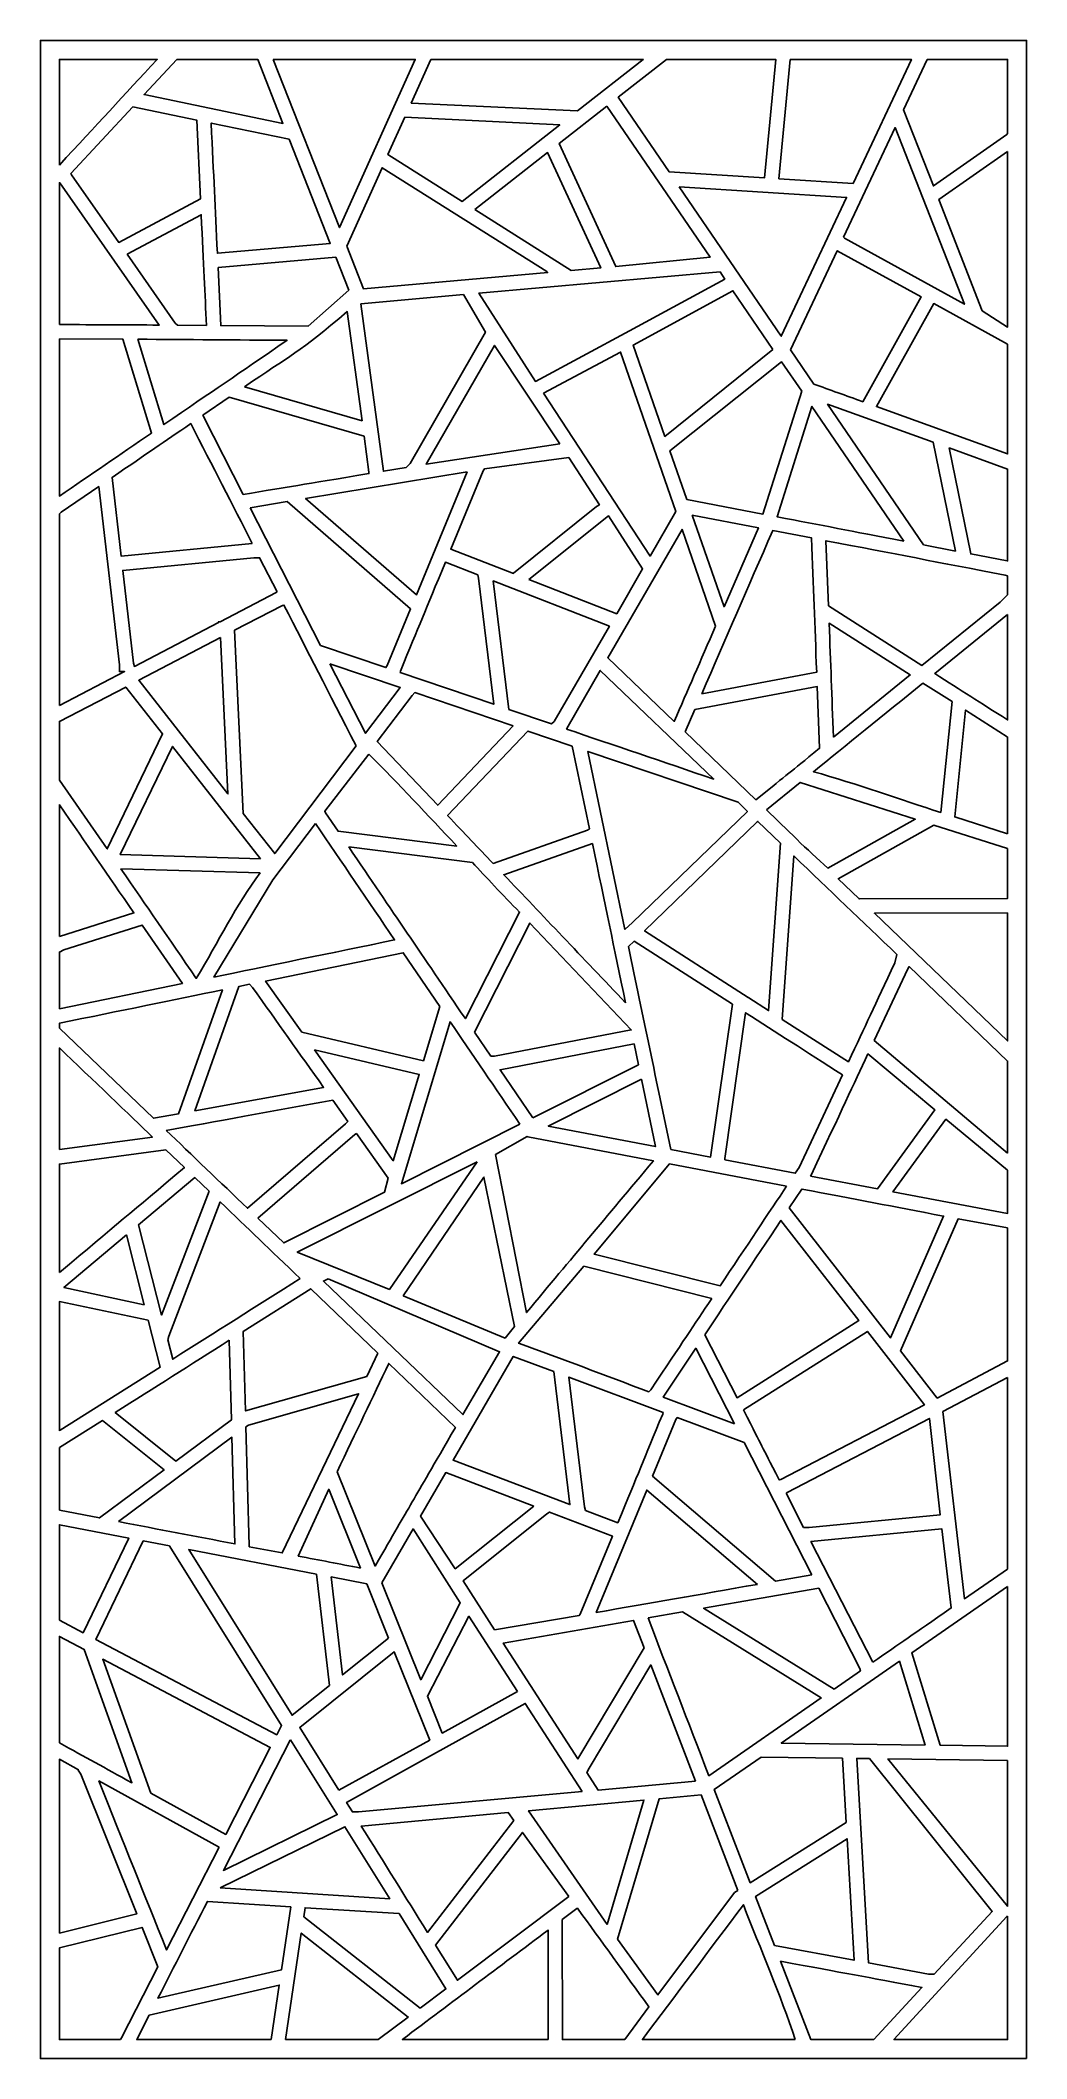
# Model space of a CAD drawing. Header units: centimetres. Extents: x -22.22 to -17.67, y -0.3 to 9.
import ezdxf

# ---------------------------------------------------------------- set-up
doc = ezdxf.new("R2010")
doc.units = ezdxf.units.CM
doc.header["$MEASUREMENT"] = 0
doc.layers.add('layer 1', color=7, linetype='Continuous')

msp = doc.modelspace()

# ---------------------------------------------------------------- linework, layer by layer
at = {"layer": 'layer 1', "color": 250}
for points, knots in [([(-17.6704, -0.30228), (-17.6704, -0.30228), (-22.21758, -0.30228), (-22.21758, -0.30228), (-22.21758, -0.30228), (-22.21758, 2.75909), (-22.21758, 5.80632), (-22.21758, 9.00077), (-22.21758, 9.00077), (-20.66617, 9.00077), (-19.24696, 9.00077), (-17.6704, 9.00077), (-17.6704, 9.00077), (-17.6704, 5.9357), (-17.6704, 2.83904), (-17.6704, -0.30228)], [0, 0, 0, 0, 0.2, 0.2, 0.2, 0.2, 0.4, 0.4, 0.4, 0.4, 0.6, 0.6, 0.6, 0.6, 1, 1, 1, 1]), ([(-22.12972, 8.42607), (-21.95783, 8.61171), (-21.83376, 8.7457), (-21.67894, 8.9129), (-21.67894, 8.9129), (-21.67894, 8.9129), (-22.12972, 8.9129), (-22.12972, 8.9129), (-22.12972, 8.9129), (-22.12972, 8.9129), (-22.12972, 8.42607), (-22.12972, 8.42607)], [0, 0, 0, 0, 0.25, 0.25, 0.25, 0.25, 0.5, 0.5, 0.5, 0.5, 1, 1, 1, 1]), ([(-21.58816, 8.9129), (-21.58816, 8.9129), (-21.73946, 8.75054), (-21.73946, 8.75054), (-21.73946, 8.75054), (-21.73946, 8.75054), (-21.09895, 8.61805), (-21.09895, 8.61805), (-21.09895, 8.61805), (-21.09895, 8.61805), (-21.21519, 8.9129), (-21.21519, 8.9129), (-21.21519, 8.9129), (-21.21519, 8.9129), (-21.58816, 8.9129), (-21.58816, 8.9129)], [0, 0, 0, 0, 0.2, 0.2, 0.2, 0.2, 0.4, 0.4, 0.4, 0.4, 0.6, 0.6, 0.6, 0.6, 1, 1, 1, 1]), ([(-21.14435, 8.9129), (-21.14435, 8.9129), (-20.83869, 8.13755), (-20.83869, 8.13755), (-20.83869, 8.13755), (-20.83869, 8.13755), (-20.48939, 8.9129), (-20.48939, 8.9129), (-20.48939, 8.9129), (-20.48939, 8.9129), (-21.14435, 8.9129), (-21.14435, 8.9129)], [0, 0, 0, 0, 0.25, 0.25, 0.25, 0.25, 0.5, 0.5, 0.5, 0.5, 1, 1, 1, 1]), ([(-20.41711, 8.9129), (-20.41711, 8.9129), (-20.50784, 8.71151), (-20.50784, 8.71151), (-20.50784, 8.71151), (-20.50784, 8.71151), (-19.74171, 8.67533), (-19.74171, 8.67533), (-19.74171, 8.67533), (-19.74171, 8.67533), (-19.43835, 8.9129), (-19.43835, 8.9129), (-19.43835, 8.9129), (-19.43835, 8.9129), (-20.41711, 8.9129), (-20.41711, 8.9129)], [0, 0, 0, 0, 0.2, 0.2, 0.2, 0.2, 0.4, 0.4, 0.4, 0.4, 0.6, 0.6, 0.6, 0.6, 1, 1, 1, 1]), ([(-19.33146, 8.9129), (-19.33146, 8.9129), (-19.55354, 8.73885), (-19.55354, 8.73885), (-19.55354, 8.73885), (-19.55354, 8.73885), (-19.31913, 8.39529), (-19.31913, 8.39529), (-19.31913, 8.39529), (-19.31913, 8.39529), (-18.87857, 8.36717), (-18.87857, 8.36717), (-18.87857, 8.36717), (-18.87857, 8.36717), (-18.82715, 8.9129), (-18.82715, 8.9129), (-18.82715, 8.9129), (-18.82715, 8.9129), (-19.33146, 8.9129), (-19.33146, 8.9129)], [0, 0, 0, 0, 0.1666667, 0.1666667, 0.1666667, 0.1666667, 0.3333333, 0.3333333, 0.3333333, 0.3333333, 0.5, 0.5, 0.5, 0.5, 0.6666667, 0.6666667, 0.6666667, 0.6666667, 1, 1, 1, 1]), ([(-18.76096, 8.9129), (-18.76096, 8.9129), (-18.81278, 8.36297), (-18.81278, 8.36297), (-18.81278, 8.36297), (-18.81278, 8.36297), (-18.47057, 8.34112), (-18.47057, 8.34112), (-18.47057, 8.34112), (-18.47057, 8.34112), (-18.20164, 8.9129), (-18.20164, 8.9129), (-18.20164, 8.9129), (-18.20164, 8.9129), (-18.76096, 8.9129), (-18.76096, 8.9129)], [0, 0, 0, 0, 0.2, 0.2, 0.2, 0.2, 0.4, 0.4, 0.4, 0.4, 0.6, 0.6, 0.6, 0.6, 1, 1, 1, 1]), ([(-18.12867, 8.9129), (-18.12867, 8.9129), (-18.23806, 8.68062), (-18.23806, 8.68062), (-18.23806, 8.68062), (-18.23806, 8.68062), (-18.10059, 8.32995), (-18.10059, 8.32995), (-18.10059, 8.32995), (-18.10059, 8.32995), (-17.76226, 8.56678), (-17.76226, 8.56678), (-17.76226, 8.56678), (-17.76226, 8.56678), (-17.75827, 8.57077), (-17.75827, 8.57077), (-17.75827, 8.57077), (-17.75827, 8.57077), (-17.75827, 8.9129), (-17.75827, 8.9129), (-17.75827, 8.9129), (-17.75827, 8.9129), (-18.12867, 8.9129), (-18.12867, 8.9129)], [0, 0, 0, 0, 0.1428571, 0.1428571, 0.1428571, 0.1428571, 0.2857143, 0.2857143, 0.2857143, 0.2857143, 0.4285714, 0.4285714, 0.4285714, 0.4285714, 0.5714286, 0.5714286, 0.5714286, 0.5714286, 0.7142857, 0.7142857, 0.7142857, 0.7142857, 1, 1, 1, 1]), ([(-21.79176, 8.69406), (-21.79176, 8.69406), (-22.0767, 8.38633), (-22.0767, 8.38633), (-22.0767, 8.38633), (-22.0767, 8.38633), (-22.07435, 8.38163), (-22.07435, 8.38163), (-22.07435, 8.38163), (-22.07435, 8.38163), (-21.85603, 8.06979), (-21.85603, 8.06979), (-21.85603, 8.06979), (-21.85603, 8.06979), (-21.4794, 8.26988), (-21.4794, 8.26988), (-21.4794, 8.26988), (-21.4794, 8.26988), (-21.49661, 8.63301), (-21.49661, 8.63301), (-21.49661, 8.63301), (-21.49661, 8.63301), (-21.79176, 8.69406), (-21.79176, 8.69406)], [0, 0, 0, 0, 0.1428571, 0.1428571, 0.1428571, 0.1428571, 0.2857143, 0.2857143, 0.2857143, 0.2857143, 0.4285714, 0.4285714, 0.4285714, 0.4285714, 0.5714286, 0.5714286, 0.5714286, 0.5714286, 0.7142857, 0.7142857, 0.7142857, 0.7142857, 1, 1, 1, 1]), ([(-19.60541, 8.6982), (-19.60541, 8.6982), (-19.82558, 8.52564), (-19.82558, 8.52564), (-19.82558, 8.52564), (-19.82558, 8.52564), (-19.56442, 7.9579), (-19.56442, 7.9579), (-19.56442, 7.9579), (-19.56442, 7.9579), (-19.13017, 8.0014), (-19.13017, 8.0014), (-19.13017, 8.0014), (-19.13017, 8.0014), (-19.60541, 8.6982), (-19.60541, 8.6982)], [0, 0, 0, 0, 0.2, 0.2, 0.2, 0.2, 0.4, 0.4, 0.4, 0.4, 0.6, 0.6, 0.6, 0.6, 1, 1, 1, 1]), ([(-21.07007, 8.54478), (-21.07007, 8.54478), (-21.42998, 8.61923), (-21.42998, 8.61923), (-21.42998, 8.61923), (-21.41826, 8.37195), (-21.41175, 8.23466), (-21.40154, 8.01916), (-21.40154, 8.01916), (-21.40154, 8.01916), (-20.88093, 8.06499), (-20.88093, 8.06499), (-20.88093, 8.06499), (-20.88093, 8.06499), (-21.07007, 8.54478), (-21.07007, 8.54478)], [0, 0, 0, 0, 0.2, 0.2, 0.2, 0.2, 0.4, 0.4, 0.4, 0.4, 0.6, 0.6, 0.6, 0.6, 1, 1, 1, 1]), ([(-20.53691, 8.64698), (-20.53691, 8.64698), (-20.61483, 8.47402), (-20.61483, 8.47402), (-20.61483, 8.47402), (-20.61483, 8.47402), (-20.27301, 8.25871), (-20.27301, 8.25871), (-20.27301, 8.25871), (-20.27301, 8.25871), (-19.82313, 8.6113), (-19.82313, 8.6113), (-19.82313, 8.6113), (-19.82313, 8.6113), (-20.53691, 8.64698), (-20.53691, 8.64698)], [0, 0, 0, 0, 0.2, 0.2, 0.2, 0.2, 0.4, 0.4, 0.4, 0.4, 0.6, 0.6, 0.6, 0.6, 1, 1, 1, 1]), ([(-18.51447, 8.09297), (-18.51447, 8.09297), (-18.51007, 8.08857), (-18.51007, 8.08857), (-18.51007, 8.08857), (-18.51007, 8.08857), (-17.95765, 7.78474), (-17.95765, 7.78474), (-17.95765, 7.78474), (-17.95765, 7.78474), (-18.27667, 8.59854), (-18.27667, 8.59854), (-18.27667, 8.59854), (-18.27667, 8.59854), (-18.51447, 8.09297), (-18.51447, 8.09297)], [0, 0, 0, 0, 0.2, 0.2, 0.2, 0.2, 0.4, 0.4, 0.4, 0.4, 0.6, 0.6, 0.6, 0.6, 1, 1, 1, 1]), ([(-20.21378, 8.2214), (-20.21378, 8.2214), (-19.76973, 7.93988), (-19.76973, 7.93988), (-19.76973, 7.93988), (-19.76973, 7.93988), (-19.63412, 7.95173), (-19.63412, 7.95173), (-19.63412, 7.95173), (-19.63412, 7.95173), (-19.8789, 8.48386), (-19.8789, 8.48386), (-19.8789, 8.48386), (-19.8789, 8.48386), (-20.21378, 8.2214), (-20.21378, 8.2214)], [0, 0, 0, 0, 0.2, 0.2, 0.2, 0.2, 0.4, 0.4, 0.4, 0.4, 0.6, 0.6, 0.6, 0.6, 1, 1, 1, 1]), ([(-17.75827, 8.48913), (-17.75827, 8.48913), (-18.07585, 8.26683), (-18.07585, 8.26683), (-18.07585, 8.26683), (-18.07585, 8.26683), (-17.87494, 7.75433), (-17.87494, 7.75433), (-17.87494, 7.75433), (-17.87494, 7.75433), (-17.75827, 7.67946), (-17.75827, 7.67946), (-17.75827, 7.67946), (-17.75827, 7.67946), (-17.75827, 8.48913), (-17.75827, 8.48913)], [0, 0, 0, 0, 0.2, 0.2, 0.2, 0.2, 0.4, 0.4, 0.4, 0.4, 0.6, 0.6, 0.6, 0.6, 1, 1, 1, 1]), ([(-20.80496, 8.05199), (-20.80496, 8.05199), (-20.72725, 7.85487), (-20.72725, 7.85487), (-20.72725, 7.85487), (-20.72725, 7.85487), (-19.87793, 7.93012), (-19.87793, 7.93012), (-19.87793, 7.93012), (-19.87793, 7.93012), (-19.88293, 7.93512), (-19.88293, 7.93512), (-19.88293, 7.93512), (-19.88293, 7.93512), (-20.64217, 8.41335), (-20.64217, 8.41335), (-20.64217, 8.41335), (-20.64217, 8.41335), (-20.80496, 8.05199), (-20.80496, 8.05199)], [0, 0, 0, 0, 0.1666667, 0.1666667, 0.1666667, 0.1666667, 0.3333333, 0.3333333, 0.3333333, 0.3333333, 0.5, 0.5, 0.5, 0.5, 0.6666667, 0.6666667, 0.6666667, 0.6666667, 1, 1, 1, 1]), ([(-22.12972, 7.69103), (-21.95928, 7.68984), (-21.82592, 7.68952), (-21.66946, 7.68841), (-21.66946, 7.68841), (-21.66946, 7.68841), (-22.12807, 8.34346), (-22.12807, 8.34346), (-22.12807, 8.34346), (-22.12807, 8.34346), (-22.12972, 8.34511), (-22.12972, 8.34511), (-22.12972, 8.34511), (-22.12972, 8.34511), (-22.12972, 7.69103), (-22.12972, 7.69103)], [0, 0, 0, 0, 0.2, 0.2, 0.2, 0.2, 0.4, 0.4, 0.4, 0.4, 0.6, 0.6, 0.6, 0.6, 1, 1, 1, 1]), ([(-19.27203, 8.32624), (-19.27203, 8.32624), (-18.80176, 7.637), (-18.80176, 7.637), (-18.80176, 7.637), (-18.80176, 7.637), (-18.50073, 8.27701), (-18.50073, 8.27701), (-18.50073, 8.27701), (-18.50073, 8.27701), (-19.27203, 8.32624), (-19.27203, 8.32624)], [0, 0, 0, 0, 0.25, 0.25, 0.25, 0.25, 0.5, 0.5, 0.5, 0.5, 1, 1, 1, 1]), ([(-21.81795, 8.0154), (-21.81795, 8.0154), (-21.59537, 7.69748), (-21.59537, 7.69748), (-21.59537, 7.69748), (-21.59537, 7.69748), (-21.5857, 7.68781), (-21.5857, 7.68781), (-21.5857, 7.68781), (-21.5857, 7.68781), (-21.45176, 7.68685), (-21.45176, 7.68685), (-21.45176, 7.68685), (-21.4587, 7.83341), (-21.46485, 7.9631), (-21.47595, 8.19709), (-21.47595, 8.19709), (-21.47595, 8.19709), (-21.81795, 8.0154), (-21.81795, 8.0154)], [0, 0, 0, 0, 0.1666667, 0.1666667, 0.1666667, 0.1666667, 0.3333333, 0.3333333, 0.3333333, 0.3333333, 0.5, 0.5, 0.5, 0.5, 0.6666667, 0.6666667, 0.6666667, 0.6666667, 1, 1, 1, 1]), ([(-21.39841, 7.95328), (-21.39841, 7.95328), (-20.85572, 8.00105), (-20.85572, 8.00105), (-20.85572, 8.00105), (-20.85572, 8.00105), (-20.7957, 7.8488), (-20.7957, 7.8488), (-20.7957, 7.8488), (-20.7957, 7.8488), (-20.98287, 7.6835), (-20.98287, 7.6835), (-20.98287, 7.6835), (-20.98287, 7.6835), (-21.38576, 7.68638), (-21.38576, 7.68638), (-21.38576, 7.68638), (-21.38576, 7.68638), (-21.39841, 7.95328), (-21.39841, 7.95328)], [0, 0, 0, 0, 0.1666667, 0.1666667, 0.1666667, 0.1666667, 0.3333333, 0.3333333, 0.3333333, 0.3333333, 0.5, 0.5, 0.5, 0.5, 0.6666667, 0.6666667, 0.6666667, 0.6666667, 1, 1, 1, 1]), ([(-18.75865, 7.57381), (-18.75865, 7.57381), (-18.65123, 7.41637), (-18.65123, 7.41637), (-18.65123, 7.41637), (-18.57851, 7.3902), (-18.50272, 7.36291), (-18.42603, 7.3353), (-18.42603, 7.3353), (-18.42603, 7.3353), (-18.15674, 7.81903), (-18.15674, 7.81903), (-18.15674, 7.81903), (-18.15674, 7.81903), (-18.54345, 8.03134), (-18.54345, 8.03134), (-18.54345, 8.03134), (-18.54345, 8.03134), (-18.75865, 7.57381), (-18.75865, 7.57381)], [0, 0, 0, 0, 0.1666667, 0.1666667, 0.1666667, 0.1666667, 0.3333333, 0.3333333, 0.3333333, 0.3333333, 0.5, 0.5, 0.5, 0.5, 0.6666667, 0.6666667, 0.6666667, 0.6666667, 1, 1, 1, 1]), ([(-19.08293, 7.93307), (-19.08293, 7.93307), (-20.19562, 7.83582), (-20.19562, 7.83582), (-20.19562, 7.83582), (-20.19562, 7.83582), (-19.9349, 7.42845), (-19.9349, 7.42845), (-19.9349, 7.42845), (-19.9349, 7.42845), (-19.50125, 7.66216), (-19.50125, 7.66216), (-19.50125, 7.66216), (-19.50125, 7.66216), (-19.50121, 7.66201), (-19.50121, 7.66201), (-19.50121, 7.66201), (-19.50121, 7.66201), (-19.0622, 7.90016), (-19.0622, 7.90016), (-19.0622, 7.90016), (-19.0622, 7.90016), (-19.08293, 7.93307), (-19.08293, 7.93307)], [0, 0, 0, 0, 0.1428571, 0.1428571, 0.1428571, 0.1428571, 0.2857143, 0.2857143, 0.2857143, 0.2857143, 0.4285714, 0.4285714, 0.4285714, 0.4285714, 0.5714286, 0.5714286, 0.5714286, 0.5714286, 0.7142857, 0.7142857, 0.7142857, 0.7142857, 1, 1, 1, 1]), ([(-20.74064, 7.78599), (-20.74064, 7.78599), (-20.63631, 7.01497), (-20.63631, 7.01497), (-20.63631, 7.01497), (-20.63631, 7.01497), (-20.53059, 7.0325), (-20.53059, 7.0325), (-20.53059, 7.0325), (-20.53059, 7.0325), (-20.51275, 7.05035), (-20.51275, 7.05035), (-20.51275, 7.05035), (-20.51275, 7.05035), (-20.16565, 7.65599), (-20.16565, 7.65599), (-20.16565, 7.65599), (-20.16565, 7.65599), (-20.26722, 7.82951), (-20.26722, 7.82951), (-20.26722, 7.82951), (-20.26722, 7.82951), (-20.74064, 7.78599), (-20.74064, 7.78599)], [0, 0, 0, 0, 0.1428571, 0.1428571, 0.1428571, 0.1428571, 0.2857143, 0.2857143, 0.2857143, 0.2857143, 0.4285714, 0.4285714, 0.4285714, 0.4285714, 0.5714286, 0.5714286, 0.5714286, 0.5714286, 0.7142857, 0.7142857, 0.7142857, 0.7142857, 1, 1, 1, 1]), ([(-18.84018, 7.57639), (-18.84018, 7.57639), (-19.02431, 7.84675), (-19.02431, 7.84675), (-19.02431, 7.84675), (-19.02431, 7.84675), (-19.48375, 7.59636), (-19.48375, 7.59636), (-19.48375, 7.59636), (-19.48375, 7.59636), (-19.33775, 7.17541), (-19.33775, 7.17541), (-19.33775, 7.17541), (-19.33775, 7.17541), (-18.84018, 7.57639), (-18.84018, 7.57639)], [0, 0, 0, 0, 0.2, 0.2, 0.2, 0.2, 0.4, 0.4, 0.4, 0.4, 0.6, 0.6, 0.6, 0.6, 1, 1, 1, 1]), ([(-21.27686, 7.40365), (-21.27686, 7.40365), (-20.7346, 7.24723), (-20.7346, 7.24723), (-20.7346, 7.24723), (-20.7346, 7.24723), (-20.80254, 7.75024), (-20.80254, 7.75024), (-20.80254, 7.75024), (-21.02332, 7.56265), (-21.06664, 7.54748), (-21.27686, 7.40365)], [0, 0, 0, 0, 0.25, 0.25, 0.25, 0.25, 0.5, 0.5, 0.5, 0.5, 1, 1, 1, 1]), ([(-17.75827, 7.59987), (-17.75827, 7.59987), (-18.09899, 7.78727), (-18.09899, 7.78727), (-18.09899, 7.78727), (-18.09899, 7.78727), (-18.3632, 7.31269), (-18.3632, 7.31269), (-18.3632, 7.31269), (-18.3632, 7.31269), (-17.75827, 7.09491), (-17.75827, 7.09491), (-17.75827, 7.09491), (-17.75827, 7.09491), (-17.75827, 7.59987), (-17.75827, 7.59987)], [0, 0, 0, 0, 0.2, 0.2, 0.2, 0.2, 0.4, 0.4, 0.4, 0.4, 0.6, 0.6, 0.6, 0.6, 1, 1, 1, 1]), ([(-22.12972, 7.62516), (-22.12972, 7.62516), (-22.12972, 6.89996), (-22.12972, 6.89996), (-22.12972, 6.89996), (-21.98404, 6.99963), (-21.85521, 7.08778), (-21.70459, 7.19084), (-21.70459, 7.19084), (-21.70459, 7.19084), (-21.83778, 7.62371), (-21.83778, 7.62371), (-21.83778, 7.62371), (-21.83778, 7.62371), (-22.12972, 7.62516), (-22.12972, 7.62516)], [0, 0, 0, 0, 0.2, 0.2, 0.2, 0.2, 0.4, 0.4, 0.4, 0.4, 0.6, 0.6, 0.6, 0.6, 1, 1, 1, 1]), ([(-21.76868, 7.62321), (-21.76868, 7.62321), (-21.64763, 7.22981), (-21.64763, 7.22981), (-21.64763, 7.22981), (-21.41945, 7.38593), (-21.31301, 7.45876), (-21.07985, 7.61829), (-21.07985, 7.61829), (-21.3105, 7.61994), (-21.54003, 7.62158), (-21.76868, 7.62321)], [0, 0, 0, 0, 0.25, 0.25, 0.25, 0.25, 0.5, 0.5, 0.5, 0.5, 1, 1, 1, 1]), ([(-19.82298, 7.14047), (-19.82298, 7.14047), (-20.12397, 7.59459), (-20.12397, 7.59459), (-20.12397, 7.59459), (-20.12397, 7.59459), (-20.43897, 7.0477), (-20.43897, 7.0477), (-20.43897, 7.0477), (-20.43897, 7.0477), (-19.82298, 7.14047), (-19.82298, 7.14047)], [0, 0, 0, 0, 0.25, 0.25, 0.25, 0.25, 0.5, 0.5, 0.5, 0.5, 1, 1, 1, 1]), ([(-19.8977, 7.37394), (-19.8977, 7.37394), (-19.40653, 6.62343), (-19.40653, 6.62343), (-19.40653, 6.62343), (-19.40653, 6.62343), (-19.28734, 6.82893), (-19.28734, 6.82893), (-19.28734, 6.82893), (-19.28734, 6.82893), (-19.54228, 7.56398), (-19.54228, 7.56398), (-19.54228, 7.56398), (-19.54228, 7.56398), (-19.8977, 7.37394), (-19.8977, 7.37394)], [0, 0, 0, 0, 0.2, 0.2, 0.2, 0.2, 0.4, 0.4, 0.4, 0.4, 0.6, 0.6, 0.6, 0.6, 1, 1, 1, 1]), ([(-18.70644, 7.38345), (-18.70644, 7.38345), (-18.80121, 7.51932), (-18.80121, 7.51932), (-18.80121, 7.51932), (-18.80121, 7.51932), (-19.31484, 7.10934), (-19.31484, 7.10934), (-19.31484, 7.10934), (-19.31484, 7.10934), (-19.23685, 6.88449), (-19.23685, 6.88449), (-19.23685, 6.88449), (-19.23685, 6.88449), (-18.88647, 6.8173), (-18.88647, 6.8173), (-18.88647, 6.8173), (-18.88647, 6.8173), (-18.70644, 7.38345), (-18.70644, 7.38345)], [0, 0, 0, 0, 0.1666667, 0.1666667, 0.1666667, 0.1666667, 0.3333333, 0.3333333, 0.3333333, 0.3333333, 0.5, 0.5, 0.5, 0.5, 0.6666667, 0.6666667, 0.6666667, 0.6666667, 1, 1, 1, 1]), ([(-21.46615, 7.26624), (-21.46615, 7.26624), (-21.28236, 6.90785), (-21.28236, 6.90785), (-21.28236, 6.90785), (-21.07099, 6.94289), (-21.01587, 6.95204), (-20.70257, 7.00399), (-20.70257, 7.00399), (-20.70257, 7.00399), (-20.70257, 7.01014), (-20.70257, 7.01014), (-20.70257, 7.01014), (-20.70257, 7.01014), (-20.72496, 7.17586), (-20.72496, 7.17586), (-20.72496, 7.17586), (-20.72496, 7.17586), (-21.34737, 7.3554), (-21.34737, 7.3554), (-21.34737, 7.3554), (-21.34737, 7.3554), (-21.46783, 7.27298), (-21.46783, 7.27298), (-21.46783, 7.27298), (-21.46783, 7.27298), (-21.46615, 7.26624), (-21.46615, 7.26624)], [0, 0, 0, 0, 0.125, 0.125, 0.125, 0.125, 0.25, 0.25, 0.25, 0.25, 0.375, 0.375, 0.375, 0.375, 0.5, 0.5, 0.5, 0.5, 0.625, 0.625, 0.625, 0.625, 0.75, 0.75, 0.75, 0.75, 1, 1, 1, 1]), ([(-18.23731, 6.6928), (-18.23731, 6.6928), (-18.66064, 7.31324), (-18.66064, 7.31324), (-18.66064, 7.31324), (-18.66064, 7.31324), (-18.8213, 6.8048), (-18.8213, 6.8048), (-18.8213, 6.8048), (-18.61037, 6.76435), (-18.48318, 6.73995), (-18.23731, 6.6928)], [0, 0, 0, 0, 0.25, 0.25, 0.25, 0.25, 0.5, 0.5, 0.5, 0.5, 1, 1, 1, 1]), ([(-17.9984, 6.64698), (-17.9984, 6.64698), (-18.10096, 7.14824), (-18.10096, 7.14824), (-18.10096, 7.14824), (-18.10096, 7.14824), (-18.58788, 7.32353), (-18.58788, 7.32353), (-18.58788, 7.32353), (-18.58788, 7.32353), (-18.14552, 6.6752), (-18.14552, 6.6752), (-18.14552, 6.6752), (-18.14552, 6.6752), (-17.9984, 6.64698), (-17.9984, 6.64698)], [0, 0, 0, 0, 0.2, 0.2, 0.2, 0.2, 0.4, 0.4, 0.4, 0.4, 0.6, 0.6, 0.6, 0.6, 1, 1, 1, 1]), ([(-21.24039, 6.6816), (-21.33354, 6.86324), (-21.42156, 7.03487), (-21.52397, 7.23457), (-21.52397, 7.23457), (-21.65368, 7.14582), (-21.71596, 7.10321), (-21.88719, 6.98605), (-21.88719, 6.98605), (-21.88719, 6.98605), (-21.84498, 6.62308), (-21.84498, 6.62308), (-21.84498, 6.62308), (-21.84498, 6.62308), (-21.24039, 6.6816), (-21.24039, 6.6816)], [0, 0, 0, 0, 0.2, 0.2, 0.2, 0.2, 0.4, 0.4, 0.4, 0.4, 0.6, 0.6, 0.6, 0.6, 1, 1, 1, 1]), ([(-19.78074, 7.07753), (-19.78074, 7.07753), (-20.17053, 7.02541), (-20.17053, 7.02541), (-20.17053, 7.02541), (-20.17053, 7.02541), (-20.17616, 7.01696), (-20.17616, 7.01696), (-20.17616, 7.01696), (-20.17616, 7.01696), (-20.3253, 6.65589), (-20.3253, 6.65589), (-20.3253, 6.65589), (-20.3253, 6.65589), (-20.03648, 6.54347), (-20.03648, 6.54347), (-20.03648, 6.54347), (-20.03648, 6.54347), (-20.03648, 6.54556), (-20.03648, 6.54556), (-20.03648, 6.54556), (-20.03648, 6.54556), (-19.65286, 6.85218), (-19.65286, 6.85218), (-19.65286, 6.85218), (-19.65286, 6.85218), (-19.64046, 6.85996), (-19.64046, 6.85996), (-19.64046, 6.85996), (-19.64046, 6.85996), (-19.78074, 7.07753), (-19.78074, 7.07753)], [0, 0, 0, 0, 0.1111111, 0.1111111, 0.1111111, 0.1111111, 0.2222222, 0.2222222, 0.2222222, 0.2222222, 0.3333333, 0.3333333, 0.3333333, 0.3333333, 0.4444444, 0.4444444, 0.4444444, 0.4444444, 0.5555556, 0.5555556, 0.5555556, 0.5555556, 0.6666667, 0.6666667, 0.6666667, 0.6666667, 0.7777778, 0.7777778, 0.7777778, 0.7777778, 1, 1, 1, 1]), ([(-18.02832, 7.12209), (-18.02832, 7.12209), (-17.92839, 6.63356), (-17.92839, 6.63356), (-17.92839, 6.63356), (-17.92839, 6.63356), (-17.7599, 6.60124), (-17.7599, 6.60124), (-17.7599, 6.60124), (-17.7599, 6.60124), (-17.75827, 6.60124), (-17.75827, 6.60124), (-17.75827, 6.60124), (-17.75827, 6.60124), (-17.75827, 7.02487), (-17.75827, 7.02487), (-17.75827, 7.02487), (-17.75827, 7.02487), (-18.02832, 7.12209), (-18.02832, 7.12209)], [0, 0, 0, 0, 0.1666667, 0.1666667, 0.1666667, 0.1666667, 0.3333333, 0.3333333, 0.3333333, 0.3333333, 0.5, 0.5, 0.5, 0.5, 0.6666667, 0.6666667, 0.6666667, 0.6666667, 1, 1, 1, 1]), ([(-20.24937, 7.01233), (-20.24937, 7.01233), (-20.99477, 6.88873), (-20.99477, 6.88873), (-20.99477, 6.88873), (-20.99477, 6.88873), (-20.48396, 6.44438), (-20.48396, 6.44438), (-20.48396, 6.44438), (-20.48396, 6.44438), (-20.24937, 7.01233), (-20.24937, 7.01233)], [0, 0, 0, 0, 0.25, 0.25, 0.25, 0.25, 0.5, 0.5, 0.5, 0.5, 1, 1, 1, 1]), ([(-22.12972, 5.93467), (-22.12972, 5.93467), (-21.8296, 6.09128), (-21.8296, 6.09128), (-21.8296, 6.09128), (-21.8296, 6.09128), (-21.8531, 6.09128), (-21.8531, 6.09128), (-21.8531, 6.09128), (-21.8531, 6.09128), (-21.8531, 6.12232), (-21.8531, 6.12232), (-21.8531, 6.12232), (-21.8531, 6.12232), (-21.94864, 6.944), (-21.94864, 6.944), (-21.94864, 6.944), (-21.94864, 6.944), (-22.12197, 6.82541), (-22.12197, 6.82541), (-22.12197, 6.82541), (-22.12197, 6.82541), (-22.12972, 6.81766), (-22.12972, 6.81766), (-22.12972, 6.81766), (-22.12972, 6.81766), (-22.12972, 5.93467), (-22.12972, 5.93467)], [0, 0, 0, 0, 0.125, 0.125, 0.125, 0.125, 0.25, 0.25, 0.25, 0.25, 0.375, 0.375, 0.375, 0.375, 0.5, 0.5, 0.5, 0.5, 0.625, 0.625, 0.625, 0.625, 0.75, 0.75, 0.75, 0.75, 1, 1, 1, 1]), ([(-21.25078, 6.84628), (-21.25078, 6.84628), (-20.92546, 6.21189), (-20.92546, 6.21189), (-20.92546, 6.21189), (-20.92546, 6.21189), (-20.62475, 6.10965), (-20.62475, 6.10965), (-20.62475, 6.10965), (-20.62475, 6.10965), (-20.6181, 6.11962), (-20.6181, 6.11962), (-20.6181, 6.11962), (-20.6181, 6.11962), (-20.5105, 6.38012), (-20.5105, 6.38012), (-20.5105, 6.38012), (-20.5105, 6.38012), (-21.07911, 6.87475), (-21.07911, 6.87475), (-21.07911, 6.87475), (-21.07911, 6.87475), (-21.25078, 6.84628), (-21.25078, 6.84628)], [0, 0, 0, 0, 0.1428571, 0.1428571, 0.1428571, 0.1428571, 0.2857143, 0.2857143, 0.2857143, 0.2857143, 0.4285714, 0.4285714, 0.4285714, 0.4285714, 0.5714286, 0.5714286, 0.5714286, 0.5714286, 0.7142857, 0.7142857, 0.7142857, 0.7142857, 1, 1, 1, 1]), ([(-19.96593, 6.51601), (-19.96593, 6.51601), (-19.56038, 6.35816), (-19.56038, 6.35816), (-19.56038, 6.35816), (-19.56038, 6.35816), (-19.44074, 6.56444), (-19.44074, 6.56444), (-19.44074, 6.56444), (-19.44074, 6.56444), (-19.59863, 6.8095), (-19.59863, 6.8095), (-19.59863, 6.8095), (-19.59863, 6.8095), (-19.96593, 6.51601), (-19.96593, 6.51601)], [0, 0, 0, 0, 0.2, 0.2, 0.2, 0.2, 0.4, 0.4, 0.4, 0.4, 0.6, 0.6, 0.6, 0.6, 1, 1, 1, 1]), ([(-19.21192, 6.81261), (-19.21192, 6.81261), (-19.06547, 6.39035), (-19.06547, 6.39035), (-19.06547, 6.39035), (-19.06547, 6.39035), (-18.90728, 6.75419), (-18.90728, 6.75419), (-18.90728, 6.75419), (-18.90728, 6.75419), (-19.21192, 6.81261), (-19.21192, 6.81261)], [0, 0, 0, 0, 0.25, 0.25, 0.25, 0.25, 0.5, 0.5, 0.5, 0.5, 1, 1, 1, 1]), ([(-19.10427, 6.30111), (-19.10427, 6.30111), (-19.25883, 6.74673), (-19.25883, 6.74673), (-19.25883, 6.74673), (-19.25883, 6.74673), (-19.60197, 6.15511), (-19.60197, 6.15511), (-19.60197, 6.15511), (-19.60197, 6.15511), (-19.29542, 5.86147), (-19.29542, 5.86147), (-19.29542, 5.86147), (-19.23292, 6.00521), (-19.17491, 6.13863), (-19.10427, 6.30111)], [0, 0, 0, 0, 0.2, 0.2, 0.2, 0.2, 0.4, 0.4, 0.4, 0.4, 0.6, 0.6, 0.6, 0.6, 1, 1, 1, 1]), ([(-19.16814, 5.98894), (-19.16814, 5.98894), (-18.63844, 6.08845), (-18.63844, 6.08845), (-18.63844, 6.08845), (-18.64701, 6.31221), (-18.65329, 6.47632), (-18.66213, 6.70717), (-18.66213, 6.70717), (-18.66213, 6.70717), (-18.84129, 6.74153), (-18.84129, 6.74153), (-18.84129, 6.74153), (-18.95842, 6.47162), (-19.0558, 6.24731), (-19.16814, 5.98894)], [0, 0, 0, 0, 0.2, 0.2, 0.2, 0.2, 0.4, 0.4, 0.4, 0.4, 0.6, 0.6, 0.6, 0.6, 1, 1, 1, 1]), ([(-21.12595, 6.45843), (-21.12595, 6.45843), (-21.20679, 6.61608), (-21.20679, 6.61608), (-21.20679, 6.61608), (-21.20679, 6.61608), (-21.2332, 6.61608), (-21.2332, 6.61608), (-21.2332, 6.61608), (-21.2332, 6.61608), (-21.83737, 6.55761), (-21.83737, 6.55761), (-21.83737, 6.55761), (-21.83737, 6.55761), (-21.78766, 6.13015), (-21.78766, 6.13015), (-21.78766, 6.13015), (-21.78766, 6.13015), (-21.7839, 6.11508), (-21.7839, 6.11508), (-21.7839, 6.11508), (-21.7839, 6.11508), (-21.39642, 6.3169), (-21.39642, 6.3169), (-21.39642, 6.3169), (-21.39642, 6.3169), (-21.39737, 6.3207), (-21.39737, 6.3207), (-21.39737, 6.3207), (-21.39737, 6.3207), (-21.38911, 6.3207), (-21.38911, 6.3207), (-21.38911, 6.3207), (-21.38911, 6.3207), (-21.13048, 6.4554), (-21.13048, 6.4554), (-21.13048, 6.4554), (-21.13048, 6.4554), (-21.12595, 6.45843), (-21.12595, 6.45843)], [0, 0, 0, 0, 0.0909091, 0.0909091, 0.0909091, 0.0909091, 0.1818182, 0.1818182, 0.1818182, 0.1818182, 0.2727273, 0.2727273, 0.2727273, 0.2727273, 0.3636364, 0.3636364, 0.3636364, 0.3636364, 0.4545455, 0.4545455, 0.4545455, 0.4545455, 0.5454545, 0.5454545, 0.5454545, 0.5454545, 0.6363636, 0.6363636, 0.6363636, 0.6363636, 0.7272727, 0.7272727, 0.7272727, 0.7272727, 0.8181818, 0.8181818, 0.8181818, 0.8181818, 1, 1, 1, 1]), ([(-17.75827, 6.53314), (-17.75827, 6.53314), (-17.77014, 6.5361), (-17.77014, 6.5361), (-17.77014, 6.5361), (-18.0791, 6.59536), (-18.2799, 6.63387), (-18.59569, 6.69443), (-18.59569, 6.69443), (-18.59569, 6.69443), (-18.5842, 6.3943), (-18.5842, 6.3943), (-18.5842, 6.3943), (-18.5842, 6.3943), (-18.15293, 6.11958), (-18.15293, 6.11958), (-18.15293, 6.11958), (-18.15293, 6.11958), (-17.79289, 6.41097), (-17.79289, 6.41097), (-17.79289, 6.41097), (-17.79289, 6.41097), (-17.75827, 6.44558), (-17.75827, 6.44558), (-17.75827, 6.44558), (-17.75827, 6.44558), (-17.75827, 6.53314), (-17.75827, 6.53314)], [0, 0, 0, 0, 0.125, 0.125, 0.125, 0.125, 0.25, 0.25, 0.25, 0.25, 0.375, 0.375, 0.375, 0.375, 0.5, 0.5, 0.5, 0.5, 0.625, 0.625, 0.625, 0.625, 0.75, 0.75, 0.75, 0.75, 1, 1, 1, 1]), ([(-20.5591, 6.08733), (-20.5591, 6.08733), (-20.12699, 5.94041), (-20.12699, 5.94041), (-20.12699, 5.94041), (-20.12699, 5.94041), (-20.19747, 6.52192), (-20.19747, 6.52192), (-20.19747, 6.52192), (-20.19747, 6.52192), (-20.20121, 6.53687), (-20.20121, 6.53687), (-20.20121, 6.53687), (-20.20121, 6.53687), (-20.35046, 6.59496), (-20.35046, 6.59496), (-20.35046, 6.59496), (-20.44351, 6.36968), (-20.4702, 6.30509), (-20.55751, 6.0937), (-20.55751, 6.0937), (-20.55751, 6.0937), (-20.5591, 6.08733), (-20.5591, 6.08733)], [0, 0, 0, 0, 0.1428571, 0.1428571, 0.1428571, 0.1428571, 0.2857143, 0.2857143, 0.2857143, 0.2857143, 0.4285714, 0.4285714, 0.4285714, 0.4285714, 0.5714286, 0.5714286, 0.5714286, 0.5714286, 0.7142857, 0.7142857, 0.7142857, 0.7142857, 1, 1, 1, 1]), ([(-20.05775, 5.91687), (-20.05775, 5.91687), (-19.86036, 5.84975), (-19.86036, 5.84975), (-19.86036, 5.84975), (-19.86036, 5.84975), (-19.84821, 5.8619), (-19.84821, 5.8619), (-19.84821, 5.8619), (-19.84821, 5.8619), (-19.59384, 6.30047), (-19.59384, 6.30047), (-19.59384, 6.30047), (-19.59384, 6.30047), (-20.12952, 6.50897), (-20.12952, 6.50897), (-20.12952, 6.50897), (-20.12952, 6.50897), (-20.05775, 5.91687), (-20.05775, 5.91687)], [0, 0, 0, 0, 0.1666667, 0.1666667, 0.1666667, 0.1666667, 0.3333333, 0.3333333, 0.3333333, 0.3333333, 0.5, 0.5, 0.5, 0.5, 0.6666667, 0.6666667, 0.6666667, 0.6666667, 1, 1, 1, 1]), ([(-20.76193, 5.7486), (-20.89348, 6.00512), (-20.98307, 6.17981), (-21.09483, 6.39775), (-21.09483, 6.39775), (-21.09483, 6.39775), (-21.10192, 6.39598), (-21.10192, 6.39598), (-21.10192, 6.39598), (-21.10192, 6.39598), (-21.32189, 6.28141), (-21.32189, 6.28141), (-21.32189, 6.28141), (-21.32189, 6.28141), (-21.28294, 5.43642), (-21.28294, 5.43642), (-21.28294, 5.43642), (-21.28294, 5.43642), (-21.137, 5.25219), (-21.137, 5.25219), (-21.137, 5.25219), (-21.137, 5.25219), (-20.76193, 5.7486), (-20.76193, 5.7486)], [0, 0, 0, 0, 0.1428571, 0.1428571, 0.1428571, 0.1428571, 0.2857143, 0.2857143, 0.2857143, 0.2857143, 0.4285714, 0.4285714, 0.4285714, 0.4285714, 0.5714286, 0.5714286, 0.5714286, 0.5714286, 0.7142857, 0.7142857, 0.7142857, 0.7142857, 1, 1, 1, 1]), ([(-17.75827, 6.3542), (-17.75827, 6.3542), (-18.09431, 6.08224), (-18.09431, 6.08224), (-18.09431, 6.08224), (-17.96759, 6.00152), (-17.89029, 5.95228), (-17.75827, 5.86818), (-17.75827, 5.86818), (-17.75827, 5.86818), (-17.75827, 6.3542), (-17.75827, 6.3542)], [0, 0, 0, 0, 0.25, 0.25, 0.25, 0.25, 0.5, 0.5, 0.5, 0.5, 1, 1, 1, 1]), ([(-21.38632, 6.24785), (-21.38632, 6.24785), (-21.76406, 6.05111), (-21.76406, 6.05111), (-21.76406, 6.05111), (-21.76406, 6.05111), (-21.3532, 5.52764), (-21.3532, 5.52764), (-21.3532, 5.52764), (-21.3532, 5.52764), (-21.38632, 6.24785), (-21.38632, 6.24785)], [0, 0, 0, 0, 0.25, 0.25, 0.25, 0.25, 0.5, 0.5, 0.5, 0.5, 1, 1, 1, 1]), ([(-18.56104, 5.7893), (-18.56104, 5.7893), (-18.20696, 6.07586), (-18.20696, 6.07586), (-18.20696, 6.07586), (-18.20696, 6.07586), (-18.58113, 6.31421), (-18.58113, 6.31421), (-18.58113, 6.31421), (-18.57402, 6.12849), (-18.56834, 5.98001), (-18.56104, 5.7893)], [0, 0, 0, 0, 0.25, 0.25, 0.25, 0.25, 0.5, 0.5, 0.5, 0.5, 1, 1, 1, 1]), ([(-20.88222, 6.12758), (-20.88222, 6.12758), (-20.71782, 5.80699), (-20.71782, 5.80699), (-20.71782, 5.80699), (-20.71782, 5.80699), (-20.5587, 6.01759), (-20.5587, 6.01759), (-20.5587, 6.01759), (-20.5587, 6.01759), (-20.88222, 6.12758), (-20.88222, 6.12758)], [0, 0, 0, 0, 0.25, 0.25, 0.25, 0.25, 0.5, 0.5, 0.5, 0.5, 1, 1, 1, 1]), ([(-19.79171, 5.82641), (-19.57853, 5.75393), (-19.34375, 5.6741), (-19.11328, 5.59574), (-19.11328, 5.59574), (-19.11328, 5.59574), (-19.63599, 6.09645), (-19.63599, 6.09645), (-19.63599, 6.09645), (-19.63599, 6.09645), (-19.79103, 5.82914), (-19.79103, 5.82914), (-19.79103, 5.82914), (-19.79103, 5.82914), (-19.79171, 5.82641), (-19.79171, 5.82641)], [0, 0, 0, 0, 0.2, 0.2, 0.2, 0.2, 0.4, 0.4, 0.4, 0.4, 0.6, 0.6, 0.6, 0.6, 1, 1, 1, 1]), ([(-22.12972, 5.59089), (-22.12972, 5.59089), (-21.90953, 5.2738), (-21.90953, 5.2738), (-21.90953, 5.2738), (-21.90953, 5.2738), (-21.65369, 5.80376), (-21.65369, 5.80376), (-21.65369, 5.80376), (-21.65369, 5.80376), (-21.82352, 6.02014), (-21.82352, 6.02014), (-21.82352, 6.02014), (-21.82352, 6.02014), (-22.12972, 5.86139), (-22.12972, 5.86139), (-22.12972, 5.86139), (-22.12972, 5.86139), (-22.12972, 5.59089), (-22.12972, 5.59089)], [0, 0, 0, 0, 0.1666667, 0.1666667, 0.1666667, 0.1666667, 0.3333333, 0.3333333, 0.3333333, 0.3333333, 0.5, 0.5, 0.5, 0.5, 0.6666667, 0.6666667, 0.6666667, 0.6666667, 1, 1, 1, 1]), ([(-20.03818, 5.84061), (-20.03818, 5.84061), (-20.38547, 5.47507), (-20.38547, 5.47507), (-20.38547, 5.47507), (-20.38547, 5.47507), (-20.66424, 5.76858), (-20.66424, 5.76858), (-20.66424, 5.76858), (-20.66424, 5.76858), (-20.50342, 5.98144), (-20.50342, 5.98144), (-20.50342, 5.98144), (-20.50342, 5.98144), (-20.49047, 5.99439), (-20.49047, 5.99439), (-20.49047, 5.99439), (-20.49047, 5.99439), (-20.03818, 5.84061), (-20.03818, 5.84061)], [0, 0, 0, 0, 0.1666667, 0.1666667, 0.1666667, 0.1666667, 0.3333333, 0.3333333, 0.3333333, 0.3333333, 0.5, 0.5, 0.5, 0.5, 0.6666667, 0.6666667, 0.6666667, 0.6666667, 1, 1, 1, 1]), ([(-19.24469, 5.81288), (-19.24469, 5.81288), (-18.91826, 5.5002), (-18.91826, 5.5002), (-18.91826, 5.5002), (-18.75748, 5.63032), (-18.77445, 5.61659), (-18.625, 5.73753), (-18.625, 5.73753), (-18.625, 5.73753), (-18.63589, 6.02188), (-18.63589, 6.02188), (-18.63589, 6.02188), (-18.63589, 6.02188), (-19.19988, 5.91592), (-19.19988, 5.91592), (-19.19988, 5.91592), (-19.19988, 5.91592), (-19.24469, 5.81288), (-19.24469, 5.81288)], [0, 0, 0, 0, 0.1666667, 0.1666667, 0.1666667, 0.1666667, 0.3333333, 0.3333333, 0.3333333, 0.3333333, 0.5, 0.5, 0.5, 0.5, 0.6666667, 0.6666667, 0.6666667, 0.6666667, 1, 1, 1, 1]), ([(-18.14834, 6.03852), (-18.33401, 5.88826), (-18.50465, 5.75015), (-18.65326, 5.62988), (-18.65326, 5.62988), (-18.45543, 5.57368), (-18.24805, 5.50012), (-18.06644, 5.44196), (-18.06644, 5.44196), (-18.06644, 5.44196), (-18.01439, 5.9532), (-18.01439, 5.9532), (-18.01439, 5.9532), (-18.01439, 5.9532), (-18.14834, 6.03852), (-18.14834, 6.03852)], [0, 0, 0, 0, 0.2, 0.2, 0.2, 0.2, 0.4, 0.4, 0.4, 0.4, 0.6, 0.6, 0.6, 0.6, 1, 1, 1, 1]), ([(-17.75827, 5.34313), (-17.75827, 5.34313), (-17.75827, 5.78946), (-17.75827, 5.78946), (-17.75827, 5.78946), (-17.75827, 5.78946), (-17.75989, 5.79108), (-17.75989, 5.79108), (-17.75989, 5.79108), (-17.75989, 5.79108), (-17.95219, 5.91357), (-17.95219, 5.91357), (-17.95219, 5.91357), (-17.95219, 5.91357), (-18.00223, 5.4214), (-18.00223, 5.4214), (-18.00223, 5.4214), (-18.00223, 5.4214), (-17.75827, 5.34313), (-17.75827, 5.34313)], [0, 0, 0, 0, 0.1666667, 0.1666667, 0.1666667, 0.1666667, 0.3333333, 0.3333333, 0.3333333, 0.3333333, 0.5, 0.5, 0.5, 0.5, 0.6666667, 0.6666667, 0.6666667, 0.6666667, 1, 1, 1, 1]), ([(-19.76556, 5.74792), (-19.76556, 5.74792), (-19.96947, 5.81725), (-19.96947, 5.81725), (-19.96947, 5.81725), (-19.96947, 5.81725), (-20.34, 5.42725), (-20.34, 5.42725), (-20.34, 5.42725), (-20.26089, 5.34404), (-20.19913, 5.27909), (-20.13064, 5.20705), (-20.13064, 5.20705), (-20.13064, 5.20705), (-19.69506, 5.36009), (-19.69506, 5.36009), (-19.69506, 5.36009), (-19.69506, 5.36009), (-19.68613, 5.36605), (-19.68613, 5.36605), (-19.68613, 5.36605), (-19.68613, 5.36605), (-19.76556, 5.74792), (-19.76556, 5.74792)], [0, 0, 0, 0, 0.1428571, 0.1428571, 0.1428571, 0.1428571, 0.2857143, 0.2857143, 0.2857143, 0.2857143, 0.4285714, 0.4285714, 0.4285714, 0.4285714, 0.5714286, 0.5714286, 0.5714286, 0.5714286, 0.7142857, 0.7142857, 0.7142857, 0.7142857, 1, 1, 1, 1]), ([(-21.20234, 5.22869), (-21.20234, 5.22869), (-21.60838, 5.74603), (-21.60838, 5.74603), (-21.60838, 5.74603), (-21.60838, 5.74603), (-21.84911, 5.24739), (-21.84911, 5.24739), (-21.84911, 5.24739), (-21.84911, 5.24739), (-21.20234, 5.22869), (-21.20234, 5.22869)], [0, 0, 0, 0, 0.25, 0.25, 0.25, 0.25, 0.5, 0.5, 0.5, 0.5, 1, 1, 1, 1]), ([(-20.70242, 5.71014), (-20.70242, 5.71014), (-20.90666, 5.44774), (-20.90666, 5.44774), (-20.90666, 5.44774), (-20.90666, 5.44774), (-20.9031, 5.44061), (-20.9031, 5.44061), (-20.9031, 5.44061), (-20.9031, 5.44061), (-20.84479, 5.35544), (-20.84479, 5.35544), (-20.84479, 5.35544), (-20.84479, 5.35544), (-20.29763, 5.28705), (-20.29763, 5.28705), (-20.29763, 5.28705), (-20.43198, 5.42835), (-20.56413, 5.57282), (-20.70242, 5.71014)], [0, 0, 0, 0, 0.1666667, 0.1666667, 0.1666667, 0.1666667, 0.3333333, 0.3333333, 0.3333333, 0.3333333, 0.5, 0.5, 0.5, 0.5, 0.6666667, 0.6666667, 0.6666667, 0.6666667, 1, 1, 1, 1]), ([(-19.00093, 5.48897), (-19.00093, 5.48897), (-19.69313, 5.72329), (-19.69313, 5.72329), (-19.69313, 5.72329), (-19.69313, 5.72329), (-19.52224, 4.90262), (-19.52224, 4.90262), (-19.52224, 4.90262), (-19.52224, 4.90262), (-19.48685, 4.93408), (-19.48685, 4.93408), (-19.48685, 4.93408), (-19.48685, 4.93408), (-18.9577, 5.44672), (-18.9577, 5.44672), (-18.9577, 5.44672), (-18.9577, 5.44672), (-19.00093, 5.48897), (-19.00093, 5.48897)], [0, 0, 0, 0, 0.1666667, 0.1666667, 0.1666667, 0.1666667, 0.3333333, 0.3333333, 0.3333333, 0.3333333, 0.5, 0.5, 0.5, 0.5, 0.6666667, 0.6666667, 0.6666667, 0.6666667, 1, 1, 1, 1]), ([(-18.87029, 5.45424), (-18.77645, 5.36435), (-18.68437, 5.27052), (-18.58641, 5.18527), (-18.58641, 5.18527), (-18.58641, 5.18527), (-18.18371, 5.41032), (-18.18371, 5.41032), (-18.18371, 5.41032), (-18.18371, 5.41032), (-18.71452, 5.5803), (-18.71452, 5.5803), (-18.71452, 5.5803), (-18.71452, 5.5803), (-18.87029, 5.45424), (-18.87029, 5.45424)], [0, 0, 0, 0, 0.2, 0.2, 0.2, 0.2, 0.4, 0.4, 0.4, 0.4, 0.6, 0.6, 0.6, 0.6, 1, 1, 1, 1]), ([(-22.12972, 4.87083), (-22.12972, 4.87083), (-21.7866, 4.97918), (-21.7866, 4.97918), (-21.7866, 4.97918), (-21.91119, 5.16004), (-22.00072, 5.29001), (-22.12972, 5.47726), (-22.12972, 5.47726), (-22.12972, 5.47726), (-22.12972, 4.87083), (-22.12972, 4.87083)], [0, 0, 0, 0, 0.25, 0.25, 0.25, 0.25, 0.5, 0.5, 0.5, 0.5, 1, 1, 1, 1]), ([(-18.80503, 5.30047), (-18.80503, 5.30047), (-18.90928, 5.40033), (-18.90928, 5.40033), (-18.90928, 5.40033), (-18.90928, 5.40033), (-18.91254, 5.39816), (-18.91254, 5.39816), (-18.91254, 5.39816), (-18.91254, 5.39816), (-19.4319, 4.89555), (-19.4319, 4.89555), (-19.4319, 4.89555), (-19.4319, 4.89555), (-18.95392, 4.58893), (-18.95392, 4.58893), (-18.95392, 4.58893), (-18.95392, 4.58893), (-18.95166, 4.58893), (-18.95166, 4.58893), (-18.95166, 4.58893), (-18.95166, 4.58893), (-18.95197, 4.58767), (-18.95197, 4.58767), (-18.95197, 4.58767), (-18.95197, 4.58767), (-18.86015, 4.52877), (-18.86015, 4.52877), (-18.86015, 4.52877), (-18.86015, 4.52877), (-18.80503, 5.30047), (-18.80503, 5.30047)], [0, 0, 0, 0, 0.1111111, 0.1111111, 0.1111111, 0.1111111, 0.2222222, 0.2222222, 0.2222222, 0.2222222, 0.3333333, 0.3333333, 0.3333333, 0.3333333, 0.4444444, 0.4444444, 0.4444444, 0.4444444, 0.5555556, 0.5555556, 0.5555556, 0.5555556, 0.6666667, 0.6666667, 0.6666667, 0.6666667, 0.7777778, 0.7777778, 0.7777778, 0.7777778, 1, 1, 1, 1]), ([(-20.94928, 5.39132), (-20.94928, 5.39132), (-21.14595, 5.13103), (-21.14595, 5.13103), (-21.14595, 5.13103), (-21.14595, 5.13103), (-21.41767, 4.68333), (-21.41767, 4.68333), (-21.41767, 4.68333), (-21.1883, 4.73035), (-20.86408, 4.79682), (-20.58433, 4.85417), (-20.58433, 4.85417), (-20.70688, 5.03454), (-20.82822, 5.21313), (-20.94928, 5.39132)], [0, 0, 0, 0, 0.2, 0.2, 0.2, 0.2, 0.4, 0.4, 0.4, 0.4, 0.6, 0.6, 0.6, 0.6, 1, 1, 1, 1]), ([(-17.75827, 5.27523), (-17.75827, 5.27523), (-18.09782, 5.38281), (-18.09782, 5.38281), (-18.09782, 5.38281), (-18.09782, 5.38281), (-18.53861, 5.13653), (-18.53861, 5.13653), (-18.53861, 5.13653), (-18.53861, 5.13653), (-18.4441, 5.046), (-18.4441, 5.046), (-18.4441, 5.046), (-18.4441, 5.046), (-18.44124, 5.043), (-18.44124, 5.043), (-18.44124, 5.043), (-18.44124, 5.043), (-17.75827, 5.04556), (-17.75827, 5.04556), (-17.75827, 5.04556), (-17.75827, 5.04556), (-17.75827, 5.27523), (-17.75827, 5.27523)], [0, 0, 0, 0, 0.1428571, 0.1428571, 0.1428571, 0.1428571, 0.2857143, 0.2857143, 0.2857143, 0.2857143, 0.4285714, 0.4285714, 0.4285714, 0.4285714, 0.5714286, 0.5714286, 0.5714286, 0.5714286, 0.7142857, 0.7142857, 0.7142857, 0.7142857, 1, 1, 1, 1]), ([(-20.79596, 5.28292), (-20.59107, 4.98136), (-20.45969, 4.78799), (-20.25824, 4.49147), (-20.25824, 4.49147), (-20.25824, 4.49147), (-20.00841, 4.98287), (-20.00841, 4.98287), (-20.00841, 4.98287), (-20.08565, 5.05982), (-20.16492, 5.14748), (-20.22596, 5.21167), (-20.22596, 5.21167), (-20.22596, 5.21167), (-20.79596, 5.28292), (-20.79596, 5.28292)], [0, 0, 0, 0, 0.2, 0.2, 0.2, 0.2, 0.4, 0.4, 0.4, 0.4, 0.6, 0.6, 0.6, 0.6, 1, 1, 1, 1]), ([(-19.5193, 4.5641), (-19.57382, 4.82615), (-19.61275, 5.01331), (-19.67204, 5.29833), (-19.67204, 5.29833), (-19.67204, 5.29833), (-20.08085, 5.1547), (-20.08085, 5.1547), (-20.08085, 5.1547), (-19.90563, 4.97041), (-19.72095, 4.77618), (-19.5193, 4.5641)], [0, 0, 0, 0, 0.25, 0.25, 0.25, 0.25, 0.5, 0.5, 0.5, 0.5, 1, 1, 1, 1]), ([(-18.26872, 4.78674), (-18.42992, 4.94116), (-18.57923, 5.08418), (-18.74319, 5.24124), (-18.74319, 5.24124), (-18.74319, 5.24124), (-18.79698, 4.48824), (-18.79698, 4.48824), (-18.79698, 4.48824), (-18.79698, 4.48824), (-18.49179, 4.29246), (-18.49179, 4.29246), (-18.49179, 4.29246), (-18.41286, 4.46108), (-18.37089, 4.55075), (-18.27822, 4.74872), (-18.27822, 4.74872), (-18.27822, 4.74872), (-18.26872, 4.78674), (-18.26872, 4.78674)], [0, 0, 0, 0, 0.1666667, 0.1666667, 0.1666667, 0.1666667, 0.3333333, 0.3333333, 0.3333333, 0.3333333, 0.5, 0.5, 0.5, 0.5, 0.6666667, 0.6666667, 0.6666667, 0.6666667, 1, 1, 1, 1]), ([(-21.20452, 5.16283), (-21.20452, 5.16283), (-21.84585, 5.18137), (-21.84585, 5.18137), (-21.84585, 5.18137), (-21.72616, 5.00761), (-21.62942, 4.86718), (-21.49851, 4.67715), (-21.49851, 4.67715), (-21.39621, 4.8457), (-21.31478, 5.0169), (-21.20452, 5.16283)], [0, 0, 0, 0, 0.25, 0.25, 0.25, 0.25, 0.5, 0.5, 0.5, 0.5, 1, 1, 1, 1]), ([(-20.21595, 4.42923), (-20.21595, 4.42923), (-20.14049, 4.31816), (-20.14049, 4.31816), (-20.14049, 4.31816), (-20.14049, 4.31816), (-20.1241, 4.31816), (-20.1241, 4.31816), (-20.1241, 4.31816), (-20.1241, 4.31816), (-19.49338, 4.43946), (-19.49338, 4.43946), (-19.49338, 4.43946), (-19.49338, 4.43946), (-19.96024, 4.93221), (-19.96024, 4.93221), (-19.96024, 4.93221), (-19.96024, 4.93221), (-20.21595, 4.42923), (-20.21595, 4.42923)], [0, 0, 0, 0, 0.1666667, 0.1666667, 0.1666667, 0.1666667, 0.3333333, 0.3333333, 0.3333333, 0.3333333, 0.5, 0.5, 0.5, 0.5, 0.6666667, 0.6666667, 0.6666667, 0.6666667, 1, 1, 1, 1]), ([(-17.75827, 4.97966), (-17.75827, 4.97966), (-18.37241, 4.97733), (-18.37241, 4.97733), (-18.37241, 4.97733), (-18.37241, 4.97733), (-17.75827, 4.38905), (-17.75827, 4.38905), (-17.75827, 4.38905), (-17.75827, 4.38905), (-17.75827, 4.97966), (-17.75827, 4.97966)], [0, 0, 0, 0, 0.25, 0.25, 0.25, 0.25, 0.5, 0.5, 0.5, 0.5, 1, 1, 1, 1]), ([(-22.12972, 4.53735), (-22.12972, 4.53735), (-21.56235, 4.65366), (-21.56235, 4.65366), (-21.56235, 4.65366), (-21.56235, 4.65366), (-21.74749, 4.92242), (-21.74749, 4.92242), (-21.74749, 4.92242), (-21.74749, 4.92242), (-22.11007, 4.80792), (-22.11007, 4.80792), (-22.11007, 4.80792), (-22.11007, 4.80792), (-22.12972, 4.7981), (-22.12972, 4.7981), (-22.12972, 4.7981), (-22.12972, 4.7981), (-22.12972, 4.53735), (-22.12972, 4.53735)], [0, 0, 0, 0, 0.1666667, 0.1666667, 0.1666667, 0.1666667, 0.3333333, 0.3333333, 0.3333333, 0.3333333, 0.5, 0.5, 0.5, 0.5, 0.6666667, 0.6666667, 0.6666667, 0.6666667, 1, 1, 1, 1]), ([(-19.31144, 3.88845), (-19.31144, 3.88845), (-19.12778, 3.85339), (-19.12778, 3.85339), (-19.12778, 3.85339), (-19.12778, 3.85339), (-19.02693, 4.55747), (-19.02693, 4.55747), (-19.02693, 4.55747), (-19.02693, 4.55747), (-19.48055, 4.84847), (-19.48055, 4.84847), (-19.48055, 4.84847), (-19.48055, 4.84847), (-19.50602, 4.82382), (-19.50602, 4.82382), (-19.50602, 4.82382), (-19.4385, 4.49923), (-19.37686, 4.20292), (-19.31144, 3.88845)], [0, 0, 0, 0, 0.1666667, 0.1666667, 0.1666667, 0.1666667, 0.3333333, 0.3333333, 0.3333333, 0.3333333, 0.5, 0.5, 0.5, 0.5, 0.6666667, 0.6666667, 0.6666667, 0.6666667, 1, 1, 1, 1]), ([(-20.37606, 4.54763), (-20.37606, 4.54763), (-20.54422, 4.79513), (-20.54422, 4.79513), (-20.54422, 4.79513), (-20.54422, 4.79513), (-21.17943, 4.6649), (-21.17943, 4.6649), (-21.17943, 4.6649), (-21.17943, 4.6649), (-21.01138, 4.42858), (-21.01138, 4.42858), (-21.01138, 4.42858), (-21.01138, 4.42858), (-20.45141, 4.29753), (-20.45141, 4.29753), (-20.45141, 4.29753), (-20.45141, 4.29753), (-20.37606, 4.54763), (-20.37606, 4.54763)], [0, 0, 0, 0, 0.1666667, 0.1666667, 0.1666667, 0.1666667, 0.3333333, 0.3333333, 0.3333333, 0.3333333, 0.5, 0.5, 0.5, 0.5, 0.6666667, 0.6666667, 0.6666667, 0.6666667, 1, 1, 1, 1]), ([(-17.75827, 3.87181), (-17.75827, 3.87181), (-17.75827, 4.29595), (-17.75827, 4.29595), (-17.75827, 4.29595), (-17.75827, 4.29595), (-18.21133, 4.73178), (-18.21133, 4.73178), (-18.21133, 4.73178), (-18.21133, 4.73178), (-18.21824, 4.72142), (-18.21824, 4.72142), (-18.21824, 4.72142), (-18.21824, 4.72142), (-18.37292, 4.39097), (-18.37292, 4.39097), (-18.37292, 4.39097), (-18.37292, 4.39097), (-17.75827, 3.87181), (-17.75827, 3.87181)], [0, 0, 0, 0, 0.1666667, 0.1666667, 0.1666667, 0.1666667, 0.3333333, 0.3333333, 0.3333333, 0.3333333, 0.5, 0.5, 0.5, 0.5, 0.6666667, 0.6666667, 0.6666667, 0.6666667, 1, 1, 1, 1]), ([(-22.12972, 4.44739), (-22.12972, 4.44739), (-21.6957, 4.03217), (-21.6957, 4.03217), (-21.6957, 4.03217), (-21.6957, 4.03217), (-21.57999, 4.05322), (-21.57999, 4.05322), (-21.57999, 4.05322), (-21.57999, 4.05322), (-21.37851, 4.62408), (-21.37851, 4.62408), (-21.37851, 4.62408), (-21.59918, 4.57884), (-21.84819, 4.52779), (-22.12972, 4.47007), (-22.12972, 4.47007), (-22.12972, 4.47007), (-22.12972, 4.44739), (-22.12972, 4.44739)], [0, 0, 0, 0, 0.1666667, 0.1666667, 0.1666667, 0.1666667, 0.3333333, 0.3333333, 0.3333333, 0.3333333, 0.5, 0.5, 0.5, 0.5, 0.6666667, 0.6666667, 0.6666667, 0.6666667, 1, 1, 1, 1]), ([(-21.25357, 4.6497), (-21.25357, 4.6497), (-21.30317, 4.63953), (-21.30317, 4.63953), (-21.30317, 4.63953), (-21.30317, 4.63953), (-21.50531, 4.06681), (-21.50531, 4.06681), (-21.50531, 4.06681), (-21.50531, 4.06681), (-20.91177, 4.1748), (-20.91177, 4.1748), (-20.91177, 4.1748), (-21.02444, 4.33323), (-21.12428, 4.47363), (-21.23942, 4.63555), (-21.23942, 4.63555), (-21.23942, 4.63555), (-21.25357, 4.6497), (-21.25357, 4.6497)], [0, 0, 0, 0, 0.1666667, 0.1666667, 0.1666667, 0.1666667, 0.3333333, 0.3333333, 0.3333333, 0.3333333, 0.5, 0.5, 0.5, 0.5, 0.6666667, 0.6666667, 0.6666667, 0.6666667, 1, 1, 1, 1]), ([(-20.00634, 4.00567), (-20.11817, 4.16923), (-20.23113, 4.33431), (-20.32838, 4.47744), (-20.32838, 4.47744), (-20.32838, 4.47744), (-20.55333, 3.73015), (-20.55333, 3.73015), (-20.55333, 3.73015), (-20.55333, 3.73015), (-20.00634, 4.00567), (-20.00634, 4.00567)], [0, 0, 0, 0, 0.25, 0.25, 0.25, 0.25, 0.5, 0.5, 0.5, 0.5, 1, 1, 1, 1]), ([(-19.06183, 3.8408), (-19.06183, 3.8408), (-18.73742, 3.77887), (-18.73742, 3.77887), (-18.73742, 3.77887), (-18.73742, 3.77887), (-18.71988, 3.80517), (-18.71988, 3.80517), (-18.71988, 3.80517), (-18.71988, 3.80517), (-18.51997, 4.23225), (-18.51997, 4.23225), (-18.51997, 4.23225), (-18.69349, 4.34356), (-18.82405, 4.42732), (-18.96595, 4.51835), (-18.96595, 4.51835), (-18.96595, 4.51835), (-19.06183, 3.84717), (-19.06183, 3.84717), (-19.06183, 3.84717), (-19.06183, 3.84717), (-19.06183, 3.8408), (-19.06183, 3.8408)], [0, 0, 0, 0, 0.1428571, 0.1428571, 0.1428571, 0.1428571, 0.2857143, 0.2857143, 0.2857143, 0.2857143, 0.4285714, 0.4285714, 0.4285714, 0.4285714, 0.5714286, 0.5714286, 0.5714286, 0.5714286, 0.7142857, 0.7142857, 0.7142857, 0.7142857, 1, 1, 1, 1]), ([(-19.9475, 4.03411), (-19.9475, 4.03411), (-19.46, 4.27899), (-19.46, 4.27899), (-19.46, 4.27899), (-19.46, 4.27899), (-19.47995, 4.37493), (-19.47995, 4.37493), (-19.47995, 4.37493), (-19.47995, 4.37493), (-20.09827, 4.25602), (-20.09827, 4.25602), (-20.09827, 4.25602), (-20.09827, 4.25602), (-19.9475, 4.03411), (-19.9475, 4.03411)], [0, 0, 0, 0, 0.2, 0.2, 0.2, 0.2, 0.4, 0.4, 0.4, 0.4, 0.6, 0.6, 0.6, 0.6, 1, 1, 1, 1]), ([(-22.12972, 3.88832), (-22.12972, 3.88832), (-21.70071, 3.94571), (-21.70071, 3.94571), (-21.70071, 3.94571), (-21.80232, 4.04304), (-21.97913, 4.21241), (-22.12972, 4.35665), (-22.12972, 4.35665), (-22.12972, 4.35665), (-22.12972, 3.88832), (-22.12972, 3.88832)], [0, 0, 0, 0, 0.25, 0.25, 0.25, 0.25, 0.5, 0.5, 0.5, 0.5, 1, 1, 1, 1]), ([(-20.95364, 4.34739), (-20.95364, 4.34739), (-20.59031, 3.83645), (-20.59031, 3.83645), (-20.59031, 3.83645), (-20.59031, 3.83645), (-20.47045, 4.2343), (-20.47045, 4.2343), (-20.47045, 4.2343), (-20.47045, 4.2343), (-20.95364, 4.34739), (-20.95364, 4.34739)], [0, 0, 0, 0, 0.25, 0.25, 0.25, 0.25, 0.5, 0.5, 0.5, 0.5, 1, 1, 1, 1]), ([(-18.66716, 3.76545), (-18.66716, 3.76545), (-18.35832, 3.70649), (-18.35832, 3.70649), (-18.35832, 3.70649), (-18.35832, 3.70649), (-18.09357, 4.07053), (-18.09357, 4.07053), (-18.09357, 4.07053), (-18.09357, 4.07053), (-18.40183, 4.3292), (-18.40183, 4.3292), (-18.40183, 4.3292), (-18.47016, 4.18321), (-18.52306, 4.07021), (-18.6623, 3.77274), (-18.6623, 3.77274), (-18.6623, 3.77274), (-18.66716, 3.76545), (-18.66716, 3.76545)], [0, 0, 0, 0, 0.1666667, 0.1666667, 0.1666667, 0.1666667, 0.3333333, 0.3333333, 0.3333333, 0.3333333, 0.5, 0.5, 0.5, 0.5, 0.6666667, 0.6666667, 0.6666667, 0.6666667, 1, 1, 1, 1]), ([(-19.44611, 4.21222), (-19.44611, 4.21222), (-19.87606, 3.99625), (-19.87606, 3.99625), (-19.87606, 3.99625), (-19.87606, 3.99625), (-19.38154, 3.90184), (-19.38154, 3.90184), (-19.38154, 3.90184), (-19.38154, 3.90184), (-19.44611, 4.21222), (-19.44611, 4.21222)], [0, 0, 0, 0, 0.25, 0.25, 0.25, 0.25, 0.5, 0.5, 0.5, 0.5, 1, 1, 1, 1]), ([(-21.63694, 3.97588), (-21.52327, 3.867), (-21.3851, 3.73465), (-21.26321, 3.61788), (-21.26321, 3.61788), (-21.26321, 3.61788), (-20.81079, 4.00716), (-20.81079, 4.00716), (-20.81079, 4.00716), (-20.81079, 4.00716), (-20.80014, 4.01781), (-20.80014, 4.01781), (-20.80014, 4.01781), (-20.80014, 4.01781), (-20.8696, 4.11549), (-20.8696, 4.11549), (-20.8696, 4.11549), (-21.13997, 4.0663), (-21.42622, 4.01422), (-21.63694, 3.97588)], [0, 0, 0, 0, 0.1666667, 0.1666667, 0.1666667, 0.1666667, 0.3333333, 0.3333333, 0.3333333, 0.3333333, 0.5, 0.5, 0.5, 0.5, 0.6666667, 0.6666667, 0.6666667, 0.6666667, 1, 1, 1, 1]), ([(-17.75827, 3.79354), (-17.75827, 3.79354), (-18.04296, 4.02807), (-18.04296, 4.02807), (-18.04296, 4.02807), (-18.04296, 4.02807), (-18.28677, 3.69283), (-18.28677, 3.69283), (-18.28677, 3.69283), (-18.28677, 3.69283), (-17.75827, 3.59375), (-17.75827, 3.59375), (-17.75827, 3.59375), (-17.75827, 3.59375), (-17.75827, 3.79354), (-17.75827, 3.79354)], [0, 0, 0, 0, 0.2, 0.2, 0.2, 0.2, 0.4, 0.4, 0.4, 0.4, 0.6, 0.6, 0.6, 0.6, 1, 1, 1, 1]), ([(-21.21523, 3.57193), (-21.21523, 3.57193), (-21.09564, 3.45738), (-21.09564, 3.45738), (-21.09564, 3.45738), (-21.09564, 3.45738), (-20.63104, 3.69134), (-20.63104, 3.69134), (-20.63104, 3.69134), (-20.63104, 3.69134), (-20.61437, 3.75657), (-20.61437, 3.75657), (-20.61437, 3.75657), (-20.61437, 3.75657), (-20.76045, 3.962), (-20.76045, 3.962), (-20.76045, 3.962), (-20.76045, 3.962), (-20.7684, 3.9567), (-20.7684, 3.9567), (-20.7684, 3.9567), (-20.7684, 3.9567), (-21.21523, 3.57193), (-21.21523, 3.57193)], [0, 0, 0, 0, 0.1428571, 0.1428571, 0.1428571, 0.1428571, 0.2857143, 0.2857143, 0.2857143, 0.2857143, 0.4285714, 0.4285714, 0.4285714, 0.4285714, 0.5714286, 0.5714286, 0.5714286, 0.5714286, 0.7142857, 0.7142857, 0.7142857, 0.7142857, 1, 1, 1, 1]), ([(-20.11954, 3.86498), (-20.11954, 3.86498), (-19.97691, 3.1365), (-19.97691, 3.1365), (-19.97691, 3.1365), (-19.76131, 3.39402), (-19.61907, 3.56392), (-19.39085, 3.83652), (-19.39085, 3.83652), (-19.39085, 3.83652), (-19.97022, 3.94713), (-19.97022, 3.94713), (-19.97022, 3.94713), (-19.97022, 3.94713), (-19.97284, 3.94763), (-19.97284, 3.94763), (-19.97284, 3.94763), (-19.97284, 3.94763), (-20.11954, 3.86498), (-20.11954, 3.86498)], [0, 0, 0, 0, 0.1666667, 0.1666667, 0.1666667, 0.1666667, 0.3333333, 0.3333333, 0.3333333, 0.3333333, 0.5, 0.5, 0.5, 0.5, 0.6666667, 0.6666667, 0.6666667, 0.6666667, 1, 1, 1, 1]), ([(-22.12972, 3.32128), (-21.86967, 3.53938), (-21.79645, 3.60079), (-21.55342, 3.80462), (-21.55342, 3.80462), (-21.55342, 3.80462), (-21.63951, 3.88708), (-21.63951, 3.88708), (-21.63951, 3.88708), (-21.63951, 3.88708), (-22.12972, 3.8213), (-22.12972, 3.8213), (-22.12972, 3.8213), (-22.12972, 3.8213), (-22.12972, 3.32128), (-22.12972, 3.32128)], [0, 0, 0, 0, 0.2, 0.2, 0.2, 0.2, 0.4, 0.4, 0.4, 0.4, 0.6, 0.6, 0.6, 0.6, 1, 1, 1, 1]), ([(-20.20434, 3.83135), (-20.20434, 3.83135), (-21.03296, 3.41512), (-21.03296, 3.41512), (-21.03296, 3.41512), (-21.03296, 3.41512), (-20.60839, 3.24315), (-20.60839, 3.24315), (-20.60839, 3.24315), (-20.60839, 3.24315), (-20.20434, 3.83135), (-20.20434, 3.83135)], [0, 0, 0, 0, 0.25, 0.25, 0.25, 0.25, 0.5, 0.5, 0.5, 0.5, 1, 1, 1, 1]), ([(-18.7771, 3.71935), (-18.7771, 3.71935), (-19.31674, 3.82238), (-19.31674, 3.82238), (-19.31674, 3.82238), (-19.31674, 3.82238), (-19.66494, 3.40647), (-19.66494, 3.40647), (-19.66494, 3.40647), (-19.66494, 3.40647), (-19.08335, 3.25997), (-19.08335, 3.25997), (-19.08335, 3.25997), (-18.9659, 3.43614), (-18.85368, 3.60447), (-18.7771, 3.71935)], [0, 0, 0, 0, 0.2, 0.2, 0.2, 0.2, 0.4, 0.4, 0.4, 0.4, 0.6, 0.6, 0.6, 0.6, 1, 1, 1, 1]), ([(-21.43977, 3.69576), (-21.43977, 3.69576), (-21.50555, 3.75876), (-21.50555, 3.75876), (-21.50555, 3.75876), (-21.50555, 3.75876), (-21.76479, 3.54134), (-21.76479, 3.54134), (-21.76479, 3.54134), (-21.76479, 3.54134), (-21.65889, 3.12531), (-21.65889, 3.12531), (-21.65889, 3.12531), (-21.65889, 3.12531), (-21.43977, 3.69576), (-21.43977, 3.69576)], [0, 0, 0, 0, 0.2, 0.2, 0.2, 0.2, 0.4, 0.4, 0.4, 0.4, 0.6, 0.6, 0.6, 0.6, 1, 1, 1, 1]), ([(-20.54556, 3.21384), (-20.54556, 3.21384), (-20.07504, 3.0193), (-20.07504, 3.0193), (-20.07504, 3.0193), (-20.07504, 3.0193), (-20.03094, 3.07196), (-20.03094, 3.07196), (-20.03094, 3.07196), (-20.03094, 3.07196), (-20.17238, 3.76146), (-20.17238, 3.76146), (-20.17238, 3.76146), (-20.17238, 3.76146), (-20.54556, 3.21384), (-20.54556, 3.21384)], [0, 0, 0, 0, 0.2, 0.2, 0.2, 0.2, 0.4, 0.4, 0.4, 0.4, 0.6, 0.6, 0.6, 0.6, 1, 1, 1, 1]), ([(-21.01976, 3.29343), (-21.16237, 3.43004), (-21.25819, 3.52182), (-21.38818, 3.64633), (-21.38818, 3.64633), (-21.38818, 3.64633), (-21.62576, 3.02862), (-21.62576, 3.02862), (-21.62576, 3.02862), (-21.62576, 3.02862), (-21.63009, 3.0113), (-21.63009, 3.0113), (-21.63009, 3.0113), (-21.63009, 3.0113), (-21.60735, 2.92181), (-21.60735, 2.92181), (-21.60735, 2.92181), (-21.40422, 3.05028), (-21.22826, 3.16157), (-21.01976, 3.29343)], [0, 0, 0, 0, 0.1666667, 0.1666667, 0.1666667, 0.1666667, 0.3333333, 0.3333333, 0.3333333, 0.3333333, 0.5, 0.5, 0.5, 0.5, 0.6666667, 0.6666667, 0.6666667, 0.6666667, 1, 1, 1, 1]), ([(-18.7645, 3.61944), (-18.7645, 3.61944), (-18.29789, 3.01978), (-18.29789, 3.01978), (-18.29789, 3.01978), (-18.29789, 3.01978), (-18.0532, 3.58115), (-18.0532, 3.58115), (-18.0532, 3.58115), (-18.28723, 3.62583), (-18.46096, 3.659), (-18.70683, 3.70594), (-18.70683, 3.70594), (-18.70683, 3.70594), (-18.7645, 3.61944), (-18.7645, 3.61944)], [0, 0, 0, 0, 0.2, 0.2, 0.2, 0.2, 0.4, 0.4, 0.4, 0.4, 0.6, 0.6, 0.6, 0.6, 1, 1, 1, 1]), ([(-19.15434, 3.03468), (-19.15434, 3.03468), (-19.00532, 2.74425), (-19.00532, 2.74425), (-19.00532, 2.74425), (-19.00532, 2.74425), (-18.44468, 3.09999), (-18.44468, 3.09999), (-18.44468, 3.09999), (-18.44468, 3.09999), (-18.80303, 3.56165), (-18.80303, 3.56165), (-18.80303, 3.56165), (-18.93147, 3.36898), (-19.03934, 3.20718), (-19.15434, 3.03468)], [0, 0, 0, 0, 0.2, 0.2, 0.2, 0.2, 0.4, 0.4, 0.4, 0.4, 0.6, 0.6, 0.6, 0.6, 1, 1, 1, 1]), ([(-17.75827, 3.52675), (-17.75827, 3.52675), (-17.98683, 3.56848), (-17.98683, 3.56848), (-17.98683, 3.56848), (-17.98683, 3.56848), (-18.25181, 2.96056), (-18.25181, 2.96056), (-18.25181, 2.96056), (-18.25181, 2.96056), (-18.08216, 2.74253), (-18.08216, 2.74253), (-18.08216, 2.74253), (-18.08216, 2.74253), (-17.75827, 2.91376), (-17.75827, 2.91376), (-17.75827, 2.91376), (-17.75827, 2.91376), (-17.75827, 3.52675), (-17.75827, 3.52675)], [0, 0, 0, 0, 0.1666667, 0.1666667, 0.1666667, 0.1666667, 0.3333333, 0.3333333, 0.3333333, 0.3333333, 0.5, 0.5, 0.5, 0.5, 0.6666667, 0.6666667, 0.6666667, 0.6666667, 1, 1, 1, 1]), ([(-21.82083, 3.49433), (-21.82083, 3.49433), (-22.10871, 3.25151), (-22.10871, 3.25151), (-22.10871, 3.25151), (-22.10871, 3.25151), (-21.73903, 3.1724), (-21.73903, 3.1724), (-21.73903, 3.1724), (-21.73903, 3.1724), (-21.82083, 3.49433), (-21.82083, 3.49433)], [0, 0, 0, 0, 0.25, 0.25, 0.25, 0.25, 0.5, 0.5, 0.5, 0.5, 1, 1, 1, 1]), ([(-19.12214, 3.20178), (-19.12214, 3.20178), (-19.71193, 3.35035), (-19.71193, 3.35035), (-19.71193, 3.35035), (-19.71193, 3.35035), (-20.01264, 2.99488), (-20.01264, 2.99488), (-20.01264, 2.99488), (-19.81156, 2.9229), (-19.61197, 2.84634), (-19.41189, 2.77161), (-19.41189, 2.77161), (-19.41189, 2.77161), (-19.40297, 2.78053), (-19.40297, 2.78053), (-19.40297, 2.78053), (-19.25558, 3.00162), (-19.20658, 3.07512), (-19.12214, 3.20178)], [0, 0, 0, 0, 0.1666667, 0.1666667, 0.1666667, 0.1666667, 0.3333333, 0.3333333, 0.3333333, 0.3333333, 0.5, 0.5, 0.5, 0.5, 0.6666667, 0.6666667, 0.6666667, 0.6666667, 1, 1, 1, 1]), ([(-20.8914, 3.29278), (-20.8914, 3.29278), (-20.9127, 3.28213), (-20.9127, 3.28213), (-20.9127, 3.28213), (-20.9127, 3.28213), (-20.26971, 2.66622), (-20.26971, 2.66622), (-20.26971, 2.66622), (-20.26971, 2.66622), (-20.10057, 2.95607), (-20.10057, 2.95607), (-20.10057, 2.95607), (-20.10057, 2.95607), (-20.8914, 3.29278), (-20.8914, 3.29278)], [0, 0, 0, 0, 0.2, 0.2, 0.2, 0.2, 0.4, 0.4, 0.4, 0.4, 0.6, 0.6, 0.6, 0.6, 1, 1, 1, 1]), ([(-22.12972, 2.59194), (-22.12972, 2.59194), (-22.12592, 2.59384), (-22.12592, 2.59384), (-22.12592, 2.59384), (-22.12592, 2.59384), (-21.66593, 2.88476), (-21.66593, 2.88476), (-21.66593, 2.88476), (-21.66593, 2.88476), (-21.72093, 3.1012), (-21.72093, 3.1012), (-21.72093, 3.1012), (-21.72093, 3.1012), (-22.12972, 3.18752), (-22.12972, 3.18752), (-22.12972, 3.18752), (-22.12972, 3.18752), (-22.12972, 2.59194), (-22.12972, 2.59194)], [0, 0, 0, 0, 0.1666667, 0.1666667, 0.1666667, 0.1666667, 0.3333333, 0.3333333, 0.3333333, 0.3333333, 0.5, 0.5, 0.5, 0.5, 0.6666667, 0.6666667, 0.6666667, 0.6666667, 1, 1, 1, 1]), ([(-20.66116, 2.94993), (-20.66116, 2.94993), (-20.97073, 3.24647), (-20.97073, 3.24647), (-20.97073, 3.24647), (-20.97073, 3.24647), (-21.28178, 3.04974), (-21.28178, 3.04974), (-21.28178, 3.04974), (-21.28178, 3.04974), (-21.27164, 2.68299), (-21.27164, 2.68299), (-21.27164, 2.68299), (-21.27164, 2.68299), (-20.71268, 2.84198), (-20.71268, 2.84198), (-20.71268, 2.84198), (-20.71268, 2.84198), (-20.66116, 2.94993), (-20.66116, 2.94993)], [0, 0, 0, 0, 0.1666667, 0.1666667, 0.1666667, 0.1666667, 0.3333333, 0.3333333, 0.3333333, 0.3333333, 0.5, 0.5, 0.5, 0.5, 0.6666667, 0.6666667, 0.6666667, 0.6666667, 1, 1, 1, 1]), ([(-21.34658, 3.00876), (-21.52489, 2.89598), (-21.69169, 2.79049), (-21.87243, 2.67618), (-21.87243, 2.67618), (-21.87243, 2.67618), (-21.59236, 2.45213), (-21.59236, 2.45213), (-21.59236, 2.45213), (-21.59236, 2.45213), (-21.33643, 2.64214), (-21.33643, 2.64214), (-21.33643, 2.64214), (-21.33643, 2.64214), (-21.34658, 3.00876), (-21.34658, 3.00876)], [0, 0, 0, 0, 0.2, 0.2, 0.2, 0.2, 0.4, 0.4, 0.4, 0.4, 0.6, 0.6, 0.6, 0.6, 1, 1, 1, 1]), ([(-18.97608, 2.68755), (-18.87642, 2.49322), (-18.9039, 2.54632), (-18.81087, 2.36491), (-18.81087, 2.36491), (-18.81087, 2.36491), (-18.80378, 2.36669), (-18.80378, 2.36669), (-18.80378, 2.36669), (-18.80378, 2.36669), (-18.14158, 2.71158), (-18.14158, 2.71158), (-18.14158, 2.71158), (-18.14158, 2.71158), (-18.40453, 3.04974), (-18.40453, 3.04974), (-18.40453, 3.04974), (-18.40453, 3.04974), (-18.97608, 2.68755), (-18.97608, 2.68755)], [0, 0, 0, 0, 0.1666667, 0.1666667, 0.1666667, 0.1666667, 0.3333333, 0.3333333, 0.3333333, 0.3333333, 0.5, 0.5, 0.5, 0.5, 0.6666667, 0.6666667, 0.6666667, 0.6666667, 1, 1, 1, 1]), ([(-20.84927, 2.40279), (-20.84927, 2.40279), (-20.67444, 1.96839), (-20.67444, 1.96839), (-20.67444, 1.96839), (-20.49976, 2.26957), (-20.51514, 2.24305), (-20.30373, 2.60755), (-20.30373, 2.60755), (-20.30373, 2.60755), (-20.61105, 2.90193), (-20.61105, 2.90193), (-20.61105, 2.90193), (-20.68666, 2.74351), (-20.76196, 2.58574), (-20.84927, 2.40279)], [0, 0, 0, 0, 0.2, 0.2, 0.2, 0.2, 0.4, 0.4, 0.4, 0.4, 0.6, 0.6, 0.6, 0.6, 1, 1, 1, 1]), ([(-19.85028, 2.865), (-19.85028, 2.865), (-20.03738, 2.93474), (-20.03738, 2.93474), (-20.03738, 2.93474), (-20.03738, 2.93474), (-20.31486, 2.45701), (-20.31486, 2.45701), (-20.31486, 2.45701), (-20.31486, 2.45701), (-19.77594, 2.25171), (-19.77594, 2.25171), (-19.77594, 2.25171), (-19.77594, 2.25171), (-19.85028, 2.865), (-19.85028, 2.865)], [0, 0, 0, 0, 0.2, 0.2, 0.2, 0.2, 0.4, 0.4, 0.4, 0.4, 0.6, 0.6, 0.6, 0.6, 1, 1, 1, 1]), ([(-19.01806, 2.62452), (-19.01806, 2.62452), (-19.1962, 2.97189), (-19.1962, 2.97189), (-19.1962, 2.97189), (-19.1962, 2.97189), (-19.3461, 2.74704), (-19.3461, 2.74704), (-19.3461, 2.74704), (-19.3461, 2.74704), (-19.01806, 2.62452), (-19.01806, 2.62452)], [0, 0, 0, 0, 0.25, 0.25, 0.25, 0.25, 0.5, 0.5, 0.5, 0.5, 1, 1, 1, 1]), ([(-19.34625, 2.67675), (-19.34625, 2.67675), (-19.78075, 2.83903), (-19.78075, 2.83903), (-19.78075, 2.83903), (-19.78075, 2.83903), (-19.70823, 2.24074), (-19.70823, 2.24074), (-19.70823, 2.24074), (-19.70823, 2.24074), (-19.70413, 2.22435), (-19.70413, 2.22435), (-19.70413, 2.22435), (-19.70413, 2.22435), (-19.55526, 2.16764), (-19.55526, 2.16764), (-19.55526, 2.16764), (-19.4622, 2.39295), (-19.43551, 2.45757), (-19.34819, 2.66896), (-19.34819, 2.66896), (-19.34819, 2.66896), (-19.34625, 2.67675), (-19.34625, 2.67675)], [0, 0, 0, 0, 0.1428571, 0.1428571, 0.1428571, 0.1428571, 0.2857143, 0.2857143, 0.2857143, 0.2857143, 0.4285714, 0.4285714, 0.4285714, 0.4285714, 0.5714286, 0.5714286, 0.5714286, 0.5714286, 0.7142857, 0.7142857, 0.7142857, 0.7142857, 1, 1, 1, 1]), ([(-17.75827, 2.83709), (-17.75827, 2.83709), (-18.05728, 2.68057), (-18.05728, 2.68057), (-18.05728, 2.68057), (-18.05728, 2.68057), (-17.95691, 1.81738), (-17.95691, 1.81738), (-17.95691, 1.81738), (-17.95691, 1.81738), (-17.75827, 1.95406), (-17.75827, 1.95406), (-17.75827, 1.95406), (-17.75827, 1.95406), (-17.75827, 2.83709), (-17.75827, 2.83709)], [0, 0, 0, 0, 0.2, 0.2, 0.2, 0.2, 0.4, 0.4, 0.4, 0.4, 0.6, 0.6, 0.6, 0.6, 1, 1, 1, 1]), ([(-21.25452, 2.05732), (-21.25452, 2.05732), (-21.10227, 2.02853), (-21.10227, 2.02853), (-21.10227, 2.02853), (-21.10227, 2.02853), (-20.75052, 2.7627), (-20.75052, 2.7627), (-20.75052, 2.7627), (-20.75052, 2.7627), (-21.25788, 2.61839), (-21.25788, 2.61839), (-21.25788, 2.61839), (-21.25788, 2.61839), (-21.26961, 2.60968), (-21.26961, 2.60968), (-21.26961, 2.60968), (-21.26961, 2.60968), (-21.25448, 2.06277), (-21.25448, 2.06277), (-21.25448, 2.06277), (-21.25448, 2.06277), (-21.25452, 2.05732), (-21.25452, 2.05732)], [0, 0, 0, 0, 0.1428571, 0.1428571, 0.1428571, 0.1428571, 0.2857143, 0.2857143, 0.2857143, 0.2857143, 0.4285714, 0.4285714, 0.4285714, 0.4285714, 0.5714286, 0.5714286, 0.5714286, 0.5714286, 0.7142857, 0.7142857, 0.7142857, 0.7142857, 1, 1, 1, 1]), ([(-22.12972, 2.22544), (-22.12972, 2.22544), (-21.9453, 2.19007), (-21.9453, 2.19007), (-21.9453, 2.19007), (-21.9453, 2.19007), (-21.64707, 2.4115), (-21.64707, 2.4115), (-21.64707, 2.4115), (-21.64707, 2.4115), (-21.93134, 2.63892), (-21.93134, 2.63892), (-21.93134, 2.63892), (-21.93134, 2.63892), (-22.12972, 2.51393), (-22.12972, 2.51393), (-22.12972, 2.51393), (-22.12972, 2.51393), (-22.12972, 2.22544), (-22.12972, 2.22544)], [0, 0, 0, 0, 0.1666667, 0.1666667, 0.1666667, 0.1666667, 0.3333333, 0.3333333, 0.3333333, 0.3333333, 0.5, 0.5, 0.5, 0.5, 0.6666667, 0.6666667, 0.6666667, 0.6666667, 1, 1, 1, 1]), ([(-18.66065, 1.92757), (-18.66065, 1.92757), (-18.97344, 2.5375), (-18.97344, 2.5375), (-18.97344, 2.5375), (-18.97344, 2.5375), (-19.2813, 2.65249), (-19.2813, 2.65249), (-19.2813, 2.65249), (-19.2813, 2.65249), (-19.2876, 2.64304), (-19.2876, 2.64304), (-19.2876, 2.64304), (-19.2876, 2.64304), (-19.39508, 2.38282), (-19.39508, 2.38282), (-19.39508, 2.38282), (-19.39508, 2.38282), (-18.82774, 1.89877), (-18.82774, 1.89877), (-18.82774, 1.89877), (-18.82774, 1.89877), (-18.66065, 1.92757), (-18.66065, 1.92757)], [0, 0, 0, 0, 0.1428571, 0.1428571, 0.1428571, 0.1428571, 0.2857143, 0.2857143, 0.2857143, 0.2857143, 0.4285714, 0.4285714, 0.4285714, 0.4285714, 0.5714286, 0.5714286, 0.5714286, 0.5714286, 0.7142857, 0.7142857, 0.7142857, 0.7142857, 1, 1, 1, 1]), ([(-18.77975, 2.30424), (-18.77975, 2.30424), (-18.6989, 2.14658), (-18.6989, 2.14658), (-18.6989, 2.14658), (-18.6989, 2.14658), (-18.6725, 2.14658), (-18.6725, 2.14658), (-18.6725, 2.14658), (-18.6725, 2.14658), (-18.06833, 2.20505), (-18.06833, 2.20505), (-18.06833, 2.20505), (-18.06833, 2.20505), (-18.1183, 2.64889), (-18.1183, 2.64889), (-18.1183, 2.64889), (-18.1183, 2.64889), (-18.77521, 2.30726), (-18.77521, 2.30726), (-18.77521, 2.30726), (-18.77521, 2.30726), (-18.77975, 2.30424), (-18.77975, 2.30424)], [0, 0, 0, 0, 0.1428571, 0.1428571, 0.1428571, 0.1428571, 0.2857143, 0.2857143, 0.2857143, 0.2857143, 0.4285714, 0.4285714, 0.4285714, 0.4285714, 0.5714286, 0.5714286, 0.5714286, 0.5714286, 0.7142857, 0.7142857, 0.7142857, 0.7142857, 1, 1, 1, 1]), ([(-21.85745, 2.17322), (-21.6696, 2.1372), (-21.50624, 2.10587), (-21.32061, 2.07027), (-21.32061, 2.07027), (-21.32061, 2.07027), (-21.33421, 2.56171), (-21.33421, 2.56171), (-21.33421, 2.56171), (-21.33421, 2.56171), (-21.85745, 2.17322), (-21.85745, 2.17322)], [0, 0, 0, 0, 0.25, 0.25, 0.25, 0.25, 0.5, 0.5, 0.5, 0.5, 1, 1, 1, 1]), ([(-19.94232, 2.24457), (-19.94232, 2.24457), (-20.34836, 2.39925), (-20.34836, 2.39925), (-20.34836, 2.39925), (-20.34836, 2.39925), (-20.46496, 2.19822), (-20.46496, 2.19822), (-20.46496, 2.19822), (-20.46496, 2.19822), (-20.30473, 1.9555), (-20.30473, 1.9555), (-20.30473, 1.9555), (-20.30473, 1.9555), (-19.94232, 2.24457), (-19.94232, 2.24457)], [0, 0, 0, 0, 0.2, 0.2, 0.2, 0.2, 0.4, 0.4, 0.4, 0.4, 0.6, 0.6, 0.6, 0.6, 1, 1, 1, 1]), ([(-20.74181, 1.95926), (-20.74181, 1.95926), (-20.88781, 2.32204), (-20.88781, 2.32204), (-20.88781, 2.32204), (-20.88781, 2.32204), (-21.02844, 2.01423), (-21.02844, 2.01423), (-21.02844, 2.01423), (-20.93038, 1.99543), (-20.83912, 1.97793), (-20.74181, 1.95926)], [0, 0, 0, 0, 0.25, 0.25, 0.25, 0.25, 0.5, 0.5, 0.5, 0.5, 1, 1, 1, 1]), ([(-18.91156, 1.88381), (-18.91156, 1.88381), (-19.42153, 2.31878), (-19.42153, 2.31878), (-19.42153, 2.31878), (-19.42153, 2.31878), (-19.65474, 1.75416), (-19.65474, 1.75416), (-19.65474, 1.75416), (-19.40106, 1.79842), (-19.1925, 1.8348), (-18.91156, 1.88381)], [0, 0, 0, 0, 0.25, 0.25, 0.25, 0.25, 0.5, 0.5, 0.5, 0.5, 1, 1, 1, 1]), ([(-22.12972, 1.71806), (-22.12972, 1.71806), (-22.02054, 1.66062), (-22.02054, 1.66062), (-22.02054, 1.66062), (-22.02054, 1.66062), (-21.80999, 2.09702), (-21.80999, 2.09702), (-21.80999, 2.09702), (-21.80999, 2.09702), (-22.12972, 2.15834), (-22.12972, 2.15834), (-22.12972, 2.15834), (-22.12972, 1.90911), (-22.12972, 1.79948), (-22.12972, 1.71806)], [0, 0, 0, 0, 0.2, 0.2, 0.2, 0.2, 0.4, 0.4, 0.4, 0.4, 0.6, 0.6, 0.6, 0.6, 1, 1, 1, 1]), ([(-20.12317, 1.67465), (-20.12317, 1.67465), (-19.733, 1.74051), (-19.733, 1.74051), (-19.733, 1.74051), (-19.733, 1.74051), (-19.72954, 1.7457), (-19.72954, 1.7457), (-19.72954, 1.7457), (-19.72954, 1.7457), (-19.58043, 2.10671), (-19.58043, 2.10671), (-19.58043, 2.10671), (-19.58043, 2.10671), (-19.86958, 2.21686), (-19.86958, 2.21686), (-19.86958, 2.21686), (-19.86958, 2.21686), (-19.8826, 2.20819), (-19.8826, 2.20819), (-19.8826, 2.20819), (-19.8826, 2.20819), (-20.26886, 1.89993), (-20.26886, 1.89993), (-20.26886, 1.89993), (-20.26886, 1.89993), (-20.12317, 1.67465), (-20.12317, 1.67465)], [0, 0, 0, 0, 0.125, 0.125, 0.125, 0.125, 0.25, 0.25, 0.25, 0.25, 0.375, 0.375, 0.375, 0.375, 0.5, 0.5, 0.5, 0.5, 0.625, 0.625, 0.625, 0.625, 0.75, 0.75, 0.75, 0.75, 1, 1, 1, 1]), ([(-21.62243, 2.06105), (-21.62243, 2.06105), (-21.74302, 2.08418), (-21.74302, 2.08418), (-21.74302, 2.08418), (-21.74302, 2.08418), (-21.96219, 1.62992), (-21.96219, 1.62992), (-21.96219, 1.62992), (-21.96219, 1.62992), (-21.12766, 1.19082), (-21.12766, 1.19082), (-21.12766, 1.19082), (-21.12766, 1.19082), (-21.10558, 1.23394), (-21.10558, 1.23394), (-21.10558, 1.23394), (-21.10558, 1.23394), (-21.62031, 2.05893), (-21.62031, 2.05893), (-21.62031, 2.05893), (-21.62031, 2.05893), (-21.62243, 2.06105), (-21.62243, 2.06105)], [0, 0, 0, 0, 0.1428571, 0.1428571, 0.1428571, 0.1428571, 0.2857143, 0.2857143, 0.2857143, 0.2857143, 0.4285714, 0.4285714, 0.4285714, 0.4285714, 0.5714286, 0.5714286, 0.5714286, 0.5714286, 0.7142857, 0.7142857, 0.7142857, 0.7142857, 1, 1, 1, 1]), ([(-20.64323, 1.89085), (-20.64323, 1.89085), (-20.46357, 1.44445), (-20.46357, 1.44445), (-20.46357, 1.44445), (-20.46357, 1.44445), (-20.28188, 1.79912), (-20.28188, 1.79912), (-20.28188, 1.79912), (-20.28188, 1.79912), (-20.49917, 2.13924), (-20.49917, 2.13924), (-20.49917, 2.13924), (-20.49917, 2.13924), (-20.64323, 1.89085), (-20.64323, 1.89085)], [0, 0, 0, 0, 0.2, 0.2, 0.2, 0.2, 0.4, 0.4, 0.4, 0.4, 0.6, 0.6, 0.6, 0.6, 1, 1, 1, 1]), ([(-18.37993, 1.52463), (-18.2464, 1.61703), (-18.19953, 1.64947), (-18.01831, 1.77489), (-18.01831, 1.77489), (-18.01831, 1.77489), (-18.06072, 2.13958), (-18.06072, 2.13958), (-18.06072, 2.13958), (-18.06072, 2.13958), (-18.66531, 2.08107), (-18.66531, 2.08107), (-18.66531, 2.08107), (-18.66531, 2.08107), (-18.37993, 1.52463), (-18.37993, 1.52463)], [0, 0, 0, 0, 0.2, 0.2, 0.2, 0.2, 0.4, 0.4, 0.4, 0.4, 0.6, 0.6, 0.6, 0.6, 1, 1, 1, 1]), ([(-20.9446, 1.93105), (-20.9446, 1.93105), (-21.53329, 2.04395), (-21.53329, 2.04395), (-21.53329, 2.04395), (-21.53329, 2.04395), (-21.05693, 1.28046), (-21.05693, 1.28046), (-21.05693, 1.28046), (-21.05693, 1.28046), (-20.88495, 1.41805), (-20.88495, 1.41805), (-20.88495, 1.41805), (-20.88495, 1.41805), (-20.9446, 1.93105), (-20.9446, 1.93105)], [0, 0, 0, 0, 0.2, 0.2, 0.2, 0.2, 0.4, 0.4, 0.4, 0.4, 0.6, 0.6, 0.6, 0.6, 1, 1, 1, 1]), ([(-20.6119, 1.63649), (-20.6119, 1.63649), (-20.71254, 1.88655), (-20.71254, 1.88655), (-20.71254, 1.88655), (-20.71254, 1.88655), (-20.87674, 1.91804), (-20.87674, 1.91804), (-20.87674, 1.91804), (-20.87674, 1.91804), (-20.82425, 1.46661), (-20.82425, 1.46661), (-20.82425, 1.46661), (-20.82425, 1.46661), (-20.6119, 1.63649), (-20.6119, 1.63649)], [0, 0, 0, 0, 0.2, 0.2, 0.2, 0.2, 0.4, 0.4, 0.4, 0.4, 0.6, 0.6, 0.6, 0.6, 1, 1, 1, 1]), ([(-18.55785, 1.40149), (-18.55785, 1.40149), (-18.43677, 1.48529), (-18.43677, 1.48529), (-18.43677, 1.48529), (-18.43677, 1.48529), (-18.43955, 1.49643), (-18.43955, 1.49643), (-18.43955, 1.49643), (-18.43955, 1.49643), (-18.62916, 1.86617), (-18.62916, 1.86617), (-18.62916, 1.86617), (-18.62916, 1.86617), (-19.1598, 1.7736), (-19.1598, 1.7736), (-19.1598, 1.7736), (-19.1598, 1.7736), (-18.55785, 1.40149), (-18.55785, 1.40149)], [0, 0, 0, 0, 0.1666667, 0.1666667, 0.1666667, 0.1666667, 0.3333333, 0.3333333, 0.3333333, 0.3333333, 0.5, 0.5, 0.5, 0.5, 0.6666667, 0.6666667, 0.6666667, 0.6666667, 1, 1, 1, 1]), ([(-17.75827, 1.87471), (-17.75827, 1.87471), (-18.2002, 1.56887), (-18.2002, 1.56887), (-18.2002, 1.56887), (-18.2002, 1.56887), (-18.06886, 1.14201), (-18.06886, 1.14201), (-18.06886, 1.14201), (-18.06886, 1.14201), (-17.75827, 1.13758), (-17.75827, 1.13758), (-17.75827, 1.13758), (-17.75827, 1.13758), (-17.75827, 1.87471), (-17.75827, 1.87471)], [0, 0, 0, 0, 0.2, 0.2, 0.2, 0.2, 0.4, 0.4, 0.4, 0.4, 0.6, 0.6, 0.6, 0.6, 1, 1, 1, 1]), ([(-20.01795, 1.39029), (-20.01795, 1.39029), (-20.24173, 1.73684), (-20.24173, 1.73684), (-20.24173, 1.73684), (-20.24173, 1.73684), (-20.43272, 1.36779), (-20.43272, 1.36779), (-20.43272, 1.36779), (-20.43272, 1.36779), (-20.36443, 1.19812), (-20.36443, 1.19812), (-20.36443, 1.19812), (-20.36443, 1.19812), (-20.01795, 1.39029), (-20.01795, 1.39029)], [0, 0, 0, 0, 0.2, 0.2, 0.2, 0.2, 0.4, 0.4, 0.4, 0.4, 0.6, 0.6, 0.6, 0.6, 1, 1, 1, 1]), ([(-19.43372, 1.59163), (-19.43372, 1.59163), (-19.48228, 1.71735), (-19.48228, 1.71735), (-19.48228, 1.71735), (-19.48228, 1.71735), (-20.08362, 1.61347), (-20.08362, 1.61347), (-20.08362, 1.61347), (-20.08362, 1.61347), (-19.739, 1.07902), (-19.739, 1.07902), (-19.739, 1.07902), (-19.739, 1.07902), (-19.43372, 1.59163), (-19.43372, 1.59163)], [0, 0, 0, 0, 0.2, 0.2, 0.2, 0.2, 0.4, 0.4, 0.4, 0.4, 0.6, 0.6, 0.6, 0.6, 1, 1, 1, 1]), ([(-19.41609, 1.7289), (-19.32425, 1.49111), (-19.23263, 1.25389), (-19.13529, 1.00187), (-19.13529, 1.00187), (-19.13529, 1.00187), (-18.61698, 1.36057), (-18.61698, 1.36057), (-18.61698, 1.36057), (-18.61698, 1.36057), (-19.25755, 1.75655), (-19.25755, 1.75655), (-19.25755, 1.75655), (-19.25755, 1.75655), (-19.41609, 1.7289), (-19.41609, 1.7289)], [0, 0, 0, 0, 0.2, 0.2, 0.2, 0.2, 0.4, 0.4, 0.4, 0.4, 0.6, 0.6, 0.6, 0.6, 1, 1, 1, 1]), ([(-22.12972, 1.15305), (-22.00864, 1.08646), (-21.92358, 1.03968), (-21.79518, 0.96906), (-21.79518, 0.96906), (-21.79518, 0.96906), (-22.01592, 1.58372), (-22.01592, 1.58372), (-22.01592, 1.58372), (-22.01592, 1.58372), (-22.12972, 1.6436), (-22.12972, 1.6436), (-22.12972, 1.6436), (-22.12972, 1.6436), (-22.12972, 1.15305), (-22.12972, 1.15305)], [0, 0, 0, 0, 0.2, 0.2, 0.2, 0.2, 0.4, 0.4, 0.4, 0.4, 0.6, 0.6, 0.6, 0.6, 1, 1, 1, 1]), ([(-21.70793, 0.92106), (-21.70793, 0.92106), (-21.36291, 0.73149), (-21.36291, 0.73149), (-21.36291, 0.73149), (-21.36291, 0.73149), (-21.1577, 1.13216), (-21.1577, 1.13216), (-21.1577, 1.13216), (-21.1577, 1.13216), (-21.92959, 1.5383), (-21.92959, 1.5383), (-21.92959, 1.5383), (-21.92959, 1.5383), (-21.70793, 0.92106), (-21.70793, 0.92106)], [0, 0, 0, 0, 0.2, 0.2, 0.2, 0.2, 0.4, 0.4, 0.4, 0.4, 0.6, 0.6, 0.6, 0.6, 1, 1, 1, 1]), ([(-20.84105, 0.93446), (-20.84105, 0.93446), (-20.42253, 1.16598), (-20.42253, 1.16598), (-20.42253, 1.16598), (-20.42253, 1.16598), (-20.5862, 1.57265), (-20.5862, 1.57265), (-20.5862, 1.57265), (-20.5862, 1.57265), (-21.02181, 1.22417), (-21.02181, 1.22417), (-21.02181, 1.22417), (-21.02181, 1.22417), (-20.84105, 0.93446), (-20.84105, 0.93446)], [0, 0, 0, 0, 0.2, 0.2, 0.2, 0.2, 0.4, 0.4, 0.4, 0.4, 0.6, 0.6, 0.6, 0.6, 1, 1, 1, 1]), ([(-19.19642, 0.97724), (-19.19642, 0.97724), (-19.4032, 1.51261), (-19.4032, 1.51261), (-19.4032, 1.51261), (-19.4032, 1.51261), (-19.68763, 1.03596), (-19.68763, 1.03596), (-19.68763, 1.03596), (-19.68763, 1.03596), (-19.69876, 1.01728), (-19.69876, 1.01728), (-19.69876, 1.01728), (-19.69876, 1.01728), (-19.64622, 0.93562), (-19.64622, 0.93562), (-19.64622, 0.93562), (-19.64622, 0.93562), (-19.19642, 0.97724), (-19.19642, 0.97724)], [0, 0, 0, 0, 0.1666667, 0.1666667, 0.1666667, 0.1666667, 0.3333333, 0.3333333, 0.3333333, 0.3333333, 0.5, 0.5, 0.5, 0.5, 0.6666667, 0.6666667, 0.6666667, 0.6666667, 1, 1, 1, 1]), ([(-18.13811, 1.143), (-18.13811, 1.143), (-18.25704, 1.52953), (-18.25704, 1.52953), (-18.25704, 1.52953), (-18.25704, 1.52953), (-18.80186, 1.15248), (-18.80186, 1.15248), (-18.80186, 1.15248), (-18.80186, 1.15248), (-18.13811, 1.143), (-18.13811, 1.143)], [0, 0, 0, 0, 0.25, 0.25, 0.25, 0.25, 0.5, 0.5, 0.5, 0.5, 1, 1, 1, 1]), ([(-19.7202, 0.92911), (-19.7202, 0.92911), (-19.98215, 1.33483), (-19.98215, 1.33483), (-19.98215, 1.33483), (-19.98215, 1.33483), (-20.40445, 1.1005), (-20.40445, 1.1005), (-20.40445, 1.1005), (-20.40445, 1.1005), (-20.40449, 1.10065), (-20.40449, 1.10065), (-20.40449, 1.10065), (-20.40449, 1.10065), (-20.80612, 0.87847), (-20.80612, 0.87847), (-20.80612, 0.87847), (-20.80612, 0.87847), (-20.77874, 0.83458), (-20.77874, 0.83458), (-20.77874, 0.83458), (-20.77874, 0.83458), (-20.75143, 0.83458), (-20.75143, 0.83458), (-20.75143, 0.83458), (-20.75143, 0.83458), (-19.7202, 0.92911), (-19.7202, 0.92911)], [0, 0, 0, 0, 0.125, 0.125, 0.125, 0.125, 0.25, 0.25, 0.25, 0.25, 0.375, 0.375, 0.375, 0.375, 0.5, 0.5, 0.5, 0.5, 0.625, 0.625, 0.625, 0.625, 0.75, 0.75, 0.75, 0.75, 1, 1, 1, 1]), ([(-21.06433, 1.16782), (-21.06433, 1.16782), (-21.06652, 1.16563), (-21.06652, 1.16563), (-21.06652, 1.16563), (-21.06652, 1.16563), (-21.37386, 0.56554), (-21.37386, 0.56554), (-21.37386, 0.56554), (-21.37386, 0.56554), (-20.84896, 0.82263), (-20.84896, 0.82263), (-20.84896, 0.82263), (-20.84896, 0.82263), (-21.06433, 1.16782), (-21.06433, 1.16782)], [0, 0, 0, 0, 0.2, 0.2, 0.2, 0.2, 0.4, 0.4, 0.4, 0.4, 0.6, 0.6, 0.6, 0.6, 1, 1, 1, 1]), ([(-22.12972, 0.27542), (-22.12972, 0.27542), (-21.7732, 0.36451), (-21.7732, 0.36451), (-21.7732, 0.36451), (-21.7732, 0.36451), (-22.03069, 1.00824), (-22.03069, 1.00824), (-22.03069, 1.00824), (-22.03069, 1.00824), (-22.04377, 1.02786), (-22.04377, 1.02786), (-22.04377, 1.02786), (-22.04377, 1.02786), (-22.04203, 1.02961), (-22.04203, 1.02961), (-22.04203, 1.02961), (-22.04203, 1.02961), (-22.12972, 1.07784), (-22.12972, 1.07784), (-22.12972, 1.07784), (-22.12972, 1.07784), (-22.12972, 0.27542), (-22.12972, 0.27542)], [0, 0, 0, 0, 0.1428571, 0.1428571, 0.1428571, 0.1428571, 0.2857143, 0.2857143, 0.2857143, 0.2857143, 0.4285714, 0.4285714, 0.4285714, 0.4285714, 0.5714286, 0.5714286, 0.5714286, 0.5714286, 0.7142857, 0.7142857, 0.7142857, 0.7142857, 1, 1, 1, 1]), ([(-18.50274, 0.78647), (-18.50274, 0.78647), (-18.51982, 1.08254), (-18.51982, 1.08254), (-18.51982, 1.08254), (-18.51982, 1.08254), (-18.89435, 1.08768), (-18.89435, 1.08768), (-18.89435, 1.08768), (-18.89435, 1.08768), (-19.11086, 0.93863), (-19.11086, 0.93863), (-19.11086, 0.93863), (-19.11086, 0.93863), (-18.94463, 0.50824), (-18.94463, 0.50824), (-18.94463, 0.50824), (-18.94463, 0.50824), (-18.50274, 0.78647), (-18.50274, 0.78647)], [0, 0, 0, 0, 0.1666667, 0.1666667, 0.1666667, 0.1666667, 0.3333333, 0.3333333, 0.3333333, 0.3333333, 0.5, 0.5, 0.5, 0.5, 0.6666667, 0.6666667, 0.6666667, 0.6666667, 1, 1, 1, 1]), ([(-18.09621, 0.08775), (-18.09621, 0.08775), (-17.829, 0.37633), (-17.829, 0.37633), (-17.829, 0.37633), (-17.829, 0.37633), (-18.39548, 1.08077), (-18.39548, 1.08077), (-18.39548, 1.08077), (-18.39548, 1.08077), (-18.45376, 1.0816), (-18.45376, 1.0816), (-18.45376, 1.0816), (-18.45376, 1.0816), (-18.39935, 0.13867), (-18.39935, 0.13867), (-18.39935, 0.13867), (-18.39935, 0.13867), (-18.12291, 0.08775), (-18.12291, 0.08775), (-18.12291, 0.08775), (-18.12291, 0.08775), (-18.09621, 0.08775), (-18.09621, 0.08775)], [0, 0, 0, 0, 0.1428571, 0.1428571, 0.1428571, 0.1428571, 0.2857143, 0.2857143, 0.2857143, 0.2857143, 0.4285714, 0.4285714, 0.4285714, 0.4285714, 0.5714286, 0.5714286, 0.5714286, 0.5714286, 0.7142857, 0.7142857, 0.7142857, 0.7142857, 1, 1, 1, 1]), ([(-17.75827, 1.07167), (-17.75827, 1.07167), (-18.30986, 1.07954), (-18.30986, 1.07954), (-18.30986, 1.07954), (-18.30986, 1.07954), (-17.75827, 0.39985), (-17.75827, 0.39985), (-17.75827, 0.39985), (-17.75827, 0.39985), (-17.75827, 1.07167), (-17.75827, 1.07167)], [0, 0, 0, 0, 0.25, 0.25, 0.25, 0.25, 0.5, 0.5, 0.5, 0.5, 1, 1, 1, 1]), ([(-21.39343, 0.67189), (-21.39343, 0.67189), (-21.39563, 0.67409), (-21.39563, 0.67409), (-21.39563, 0.67409), (-21.39563, 0.67409), (-21.94746, 0.9776), (-21.94746, 0.9776), (-21.94746, 0.9776), (-21.83134, 0.68731), (-21.73924, 0.45705), (-21.63584, 0.19857), (-21.63584, 0.19857), (-21.63584, 0.19857), (-21.39343, 0.67189), (-21.39343, 0.67189)], [0, 0, 0, 0, 0.2, 0.2, 0.2, 0.2, 0.4, 0.4, 0.4, 0.4, 0.6, 0.6, 0.6, 0.6, 1, 1, 1, 1]), ([(-19.60499, 0.31548), (-19.60499, 0.31548), (-19.43501, 0.88918), (-19.43501, 0.88918), (-19.43501, 0.88918), (-19.43501, 0.88918), (-19.96655, 0.84041), (-19.96655, 0.84041), (-19.96655, 0.84041), (-19.96655, 0.84041), (-19.60499, 0.31548), (-19.60499, 0.31548)], [0, 0, 0, 0, 0.25, 0.25, 0.25, 0.25, 0.5, 0.5, 0.5, 0.5, 1, 1, 1, 1]), ([(-19.00146, 0.47246), (-19.00146, 0.47246), (-19.17174, 0.91333), (-19.17174, 0.91333), (-19.17174, 0.91333), (-19.17174, 0.91333), (-19.36435, 0.89566), (-19.36435, 0.89566), (-19.36435, 0.89566), (-19.36435, 0.89566), (-19.55621, 0.24814), (-19.55621, 0.24814), (-19.55621, 0.24814), (-19.55621, 0.24814), (-19.37023, -0.0086), (-19.37023, -0.0086), (-19.37023, -0.0086), (-19.37023, -0.0086), (-19.01657, 0.46295), (-19.01657, 0.46295), (-19.01657, 0.46295), (-19.01657, 0.46295), (-19.00146, 0.47246), (-19.00146, 0.47246)], [0, 0, 0, 0, 0.1428571, 0.1428571, 0.1428571, 0.1428571, 0.2857143, 0.2857143, 0.2857143, 0.2857143, 0.4285714, 0.4285714, 0.4285714, 0.4285714, 0.5714286, 0.5714286, 0.5714286, 0.5714286, 0.7142857, 0.7142857, 0.7142857, 0.7142857, 1, 1, 1, 1]), ([(-21.3892, 0.48464), (-21.3892, 0.48464), (-20.60692, 0.43471), (-20.60692, 0.43471), (-20.60692, 0.43471), (-20.60692, 0.43471), (-20.81378, 0.76624), (-20.81378, 0.76624), (-20.81378, 0.76624), (-20.81378, 0.76624), (-21.3892, 0.48464), (-21.3892, 0.48464)], [0, 0, 0, 0, 0.25, 0.25, 0.25, 0.25, 0.5, 0.5, 0.5, 0.5, 1, 1, 1, 1]), ([(-20.03454, 0.79611), (-20.03454, 0.79611), (-20.06039, 0.8318), (-20.06039, 0.8318), (-20.06039, 0.8318), (-20.06039, 0.8318), (-20.7382, 0.76962), (-20.7382, 0.76962), (-20.7382, 0.76962), (-20.6318, 0.59908), (-20.53512, 0.44412), (-20.43256, 0.27975), (-20.43256, 0.27975), (-20.43256, 0.27975), (-20.03454, 0.79611), (-20.03454, 0.79611)], [0, 0, 0, 0, 0.2, 0.2, 0.2, 0.2, 0.4, 0.4, 0.4, 0.4, 0.6, 0.6, 0.6, 0.6, 1, 1, 1, 1]), ([(-19.78036, 0.44523), (-19.78036, 0.44523), (-19.99423, 0.74046), (-19.99423, 0.74046), (-19.99423, 0.74046), (-19.99423, 0.74046), (-20.39534, 0.22009), (-20.39534, 0.22009), (-20.39534, 0.22009), (-20.39534, 0.22009), (-20.29477, 0.05889), (-20.29477, 0.05889), (-20.29477, 0.05889), (-20.29477, 0.05889), (-19.78036, 0.44523), (-19.78036, 0.44523)], [0, 0, 0, 0, 0.2, 0.2, 0.2, 0.2, 0.4, 0.4, 0.4, 0.4, 0.6, 0.6, 0.6, 0.6, 1, 1, 1, 1]), ([(-18.83273, 0.21851), (-18.83273, 0.21851), (-18.46607, 0.15096), (-18.46607, 0.15096), (-18.46607, 0.15096), (-18.46607, 0.15096), (-18.4984, 0.71132), (-18.4984, 0.71132), (-18.4984, 0.71132), (-18.4984, 0.71132), (-18.92044, 0.4456), (-18.92044, 0.4456), (-18.92044, 0.4456), (-18.92044, 0.4456), (-18.83273, 0.21851), (-18.83273, 0.21851)], [0, 0, 0, 0, 0.2, 0.2, 0.2, 0.2, 0.4, 0.4, 0.4, 0.4, 0.6, 0.6, 0.6, 0.6, 1, 1, 1, 1]), ([(-21.06311, 0.39779), (-21.06311, 0.39779), (-21.44721, 0.42231), (-21.44721, 0.42231), (-21.44721, 0.42231), (-21.52696, 0.2666), (-21.59856, 0.1268), (-21.6757, -0.02382), (-21.6757, -0.02382), (-21.6757, -0.02382), (-21.1061, 0.10671), (-21.1061, 0.10671), (-21.1061, 0.10671), (-21.1061, 0.10671), (-21.06311, 0.39779), (-21.06311, 0.39779)], [0, 0, 0, 0, 0.2, 0.2, 0.2, 0.2, 0.4, 0.4, 0.4, 0.4, 0.6, 0.6, 0.6, 0.6, 1, 1, 1, 1]), ([(-20.46651, -0.06992), (-20.46651, -0.06992), (-20.34768, 0.01921), (-20.34768, 0.01921), (-20.34768, 0.01921), (-20.34768, 0.01921), (-20.56401, 0.36594), (-20.56401, 0.36594), (-20.56401, 0.36594), (-20.56401, 0.36594), (-20.99711, 0.39358), (-20.99711, 0.39358), (-20.99711, 0.39358), (-20.99711, 0.39358), (-21.00307, 0.35197), (-21.00307, 0.35197), (-21.00307, 0.35197), (-21.00307, 0.35197), (-20.46651, -0.06992), (-20.46651, -0.06992)], [0, 0, 0, 0, 0.1666667, 0.1666667, 0.1666667, 0.1666667, 0.3333333, 0.3333333, 0.3333333, 0.3333333, 0.5, 0.5, 0.5, 0.5, 0.6666667, 0.6666667, 0.6666667, 0.6666667, 1, 1, 1, 1]), ([(-19.52279, -0.21441), (-19.52279, -0.21441), (-19.41162, -0.06379), (-19.41162, -0.06379), (-19.41162, -0.06379), (-19.52272, 0.08957), (-19.6314, 0.2396), (-19.74117, 0.39113), (-19.74117, 0.39113), (-19.74117, 0.39113), (-19.74348, 0.38998), (-19.74348, 0.38998), (-19.74348, 0.38998), (-19.74348, 0.38998), (-19.81132, 0.33902), (-19.81132, 0.33902), (-19.81132, 0.33902), (-19.81132, 0.33902), (-19.81072, -0.21441), (-19.81072, -0.21441), (-19.81072, -0.21441), (-19.81072, -0.21441), (-19.52279, -0.21441), (-19.52279, -0.21441)], [0, 0, 0, 0, 0.1428571, 0.1428571, 0.1428571, 0.1428571, 0.2857143, 0.2857143, 0.2857143, 0.2857143, 0.4285714, 0.4285714, 0.4285714, 0.4285714, 0.5714286, 0.5714286, 0.5714286, 0.5714286, 0.7142857, 0.7142857, 0.7142857, 0.7142857, 1, 1, 1, 1]), ([(-18.73701, -0.21441), (-18.8069, -0.00697), (-18.89704, 0.20209), (-18.97617, 0.40697), (-18.97617, 0.40697), (-19.13707, 0.19245), (-19.28679, -0.00719), (-19.44221, -0.21441), (-19.44221, -0.21441), (-19.44221, -0.21441), (-18.73701, -0.21441), (-18.73701, -0.21441)], [0, 0, 0, 0, 0.25, 0.25, 0.25, 0.25, 0.5, 0.5, 0.5, 0.5, 1, 1, 1, 1]), ([(-21.84867, -0.21441), (-21.84867, -0.21441), (-21.84299, -0.2059), (-21.84299, -0.2059), (-21.84299, -0.2059), (-21.84299, -0.2059), (-21.6757, 0.12075), (-21.6757, 0.12075), (-21.6757, 0.12075), (-21.6757, 0.12075), (-21.7485, 0.30275), (-21.7485, 0.30275), (-21.7485, 0.30275), (-21.7485, 0.30275), (-22.12972, 0.20787), (-22.12972, 0.20787), (-22.12972, 0.20787), (-22.12972, 0.20787), (-22.12972, -0.21441), (-22.12972, -0.21441), (-22.12972, -0.21441), (-22.12972, -0.21441), (-21.84867, -0.21441), (-21.84867, -0.21441)], [0, 0, 0, 0, 0.1428571, 0.1428571, 0.1428571, 0.1428571, 0.2857143, 0.2857143, 0.2857143, 0.2857143, 0.4285714, 0.4285714, 0.4285714, 0.4285714, 0.5714286, 0.5714286, 0.5714286, 0.5714286, 0.7142857, 0.7142857, 0.7142857, 0.7142857, 1, 1, 1, 1]), ([(-19.87656, -0.21441), (-19.87656, -0.21441), (-19.87688, 0.28993), (-19.87688, 0.28993), (-19.87688, 0.28993), (-20.10368, 0.11983), (-20.31994, -0.04237), (-20.54662, -0.21237), (-20.54662, -0.21237), (-20.54662, -0.21237), (-20.54866, -0.21441), (-20.54866, -0.21441), (-20.54866, -0.21441), (-20.54866, -0.21441), (-19.87656, -0.21441), (-19.87656, -0.21441)], [0, 0, 0, 0, 0.2, 0.2, 0.2, 0.2, 0.4, 0.4, 0.4, 0.4, 0.6, 0.6, 0.6, 0.6, 1, 1, 1, 1]), ([(-17.75827, 0.35449), (-17.75827, 0.35449), (-17.76125, 0.3525), (-17.76125, 0.3525), (-17.76125, 0.3525), (-17.76125, 0.3525), (-18.28256, -0.21441), (-18.28256, -0.21441), (-18.28256, -0.21441), (-18.28256, -0.21441), (-17.75827, -0.21441), (-17.75827, -0.21441), (-17.75827, -0.21441), (-17.75827, -0.21441), (-17.75827, 0.35449), (-17.75827, 0.35449)], [0, 0, 0, 0, 0.2, 0.2, 0.2, 0.2, 0.4, 0.4, 0.4, 0.4, 0.6, 0.6, 0.6, 0.6, 1, 1, 1, 1]), ([(-21.08693, -0.21441), (-21.08693, -0.21441), (-20.65966, -0.21441), (-20.65966, -0.21441), (-20.65966, -0.21441), (-20.65966, -0.21441), (-20.52144, -0.11111), (-20.52144, -0.11111), (-20.52144, -0.11111), (-20.52144, -0.11111), (-21.01444, 0.27624), (-21.01444, 0.27624), (-21.01444, 0.27624), (-21.01444, 0.27624), (-21.08693, -0.21441), (-21.08693, -0.21441)], [0, 0, 0, 0, 0.2, 0.2, 0.2, 0.2, 0.4, 0.4, 0.4, 0.4, 0.6, 0.6, 0.6, 0.6, 1, 1, 1, 1]), ([(-18.3756, -0.21441), (-18.3756, -0.21441), (-18.1531, 0.0263), (-18.1531, 0.0263), (-18.1531, 0.0263), (-18.41718, 0.07495), (-18.50288, 0.09073), (-18.80487, 0.14636), (-18.80487, 0.14636), (-18.80487, 0.14636), (-18.66505, -0.21441), (-18.66505, -0.21441), (-18.66505, -0.21441), (-18.66505, -0.21441), (-18.3756, -0.21441), (-18.3756, -0.21441)], [0, 0, 0, 0, 0.2, 0.2, 0.2, 0.2, 0.4, 0.4, 0.4, 0.4, 0.6, 0.6, 0.6, 0.6, 1, 1, 1, 1]), ([(-21.15271, -0.21441), (-21.15271, -0.21441), (-21.11643, 0.03674), (-21.11643, 0.03674), (-21.11643, 0.03674), (-21.11643, 0.03674), (-21.71537, -0.10129), (-21.71537, -0.10129), (-21.71537, -0.10129), (-21.71537, -0.10129), (-21.77331, -0.21441), (-21.77331, -0.21441), (-21.77331, -0.21441), (-21.77331, -0.21441), (-21.15271, -0.21441), (-21.15271, -0.21441)], [0, 0, 0, 0, 0.2, 0.2, 0.2, 0.2, 0.4, 0.4, 0.4, 0.4, 0.6, 0.6, 0.6, 0.6, 1, 1, 1, 1])]:
    msp.add_open_spline(points, degree=3, knots=knots, dxfattribs=at)

doc.saveas('drawing.dxf')
